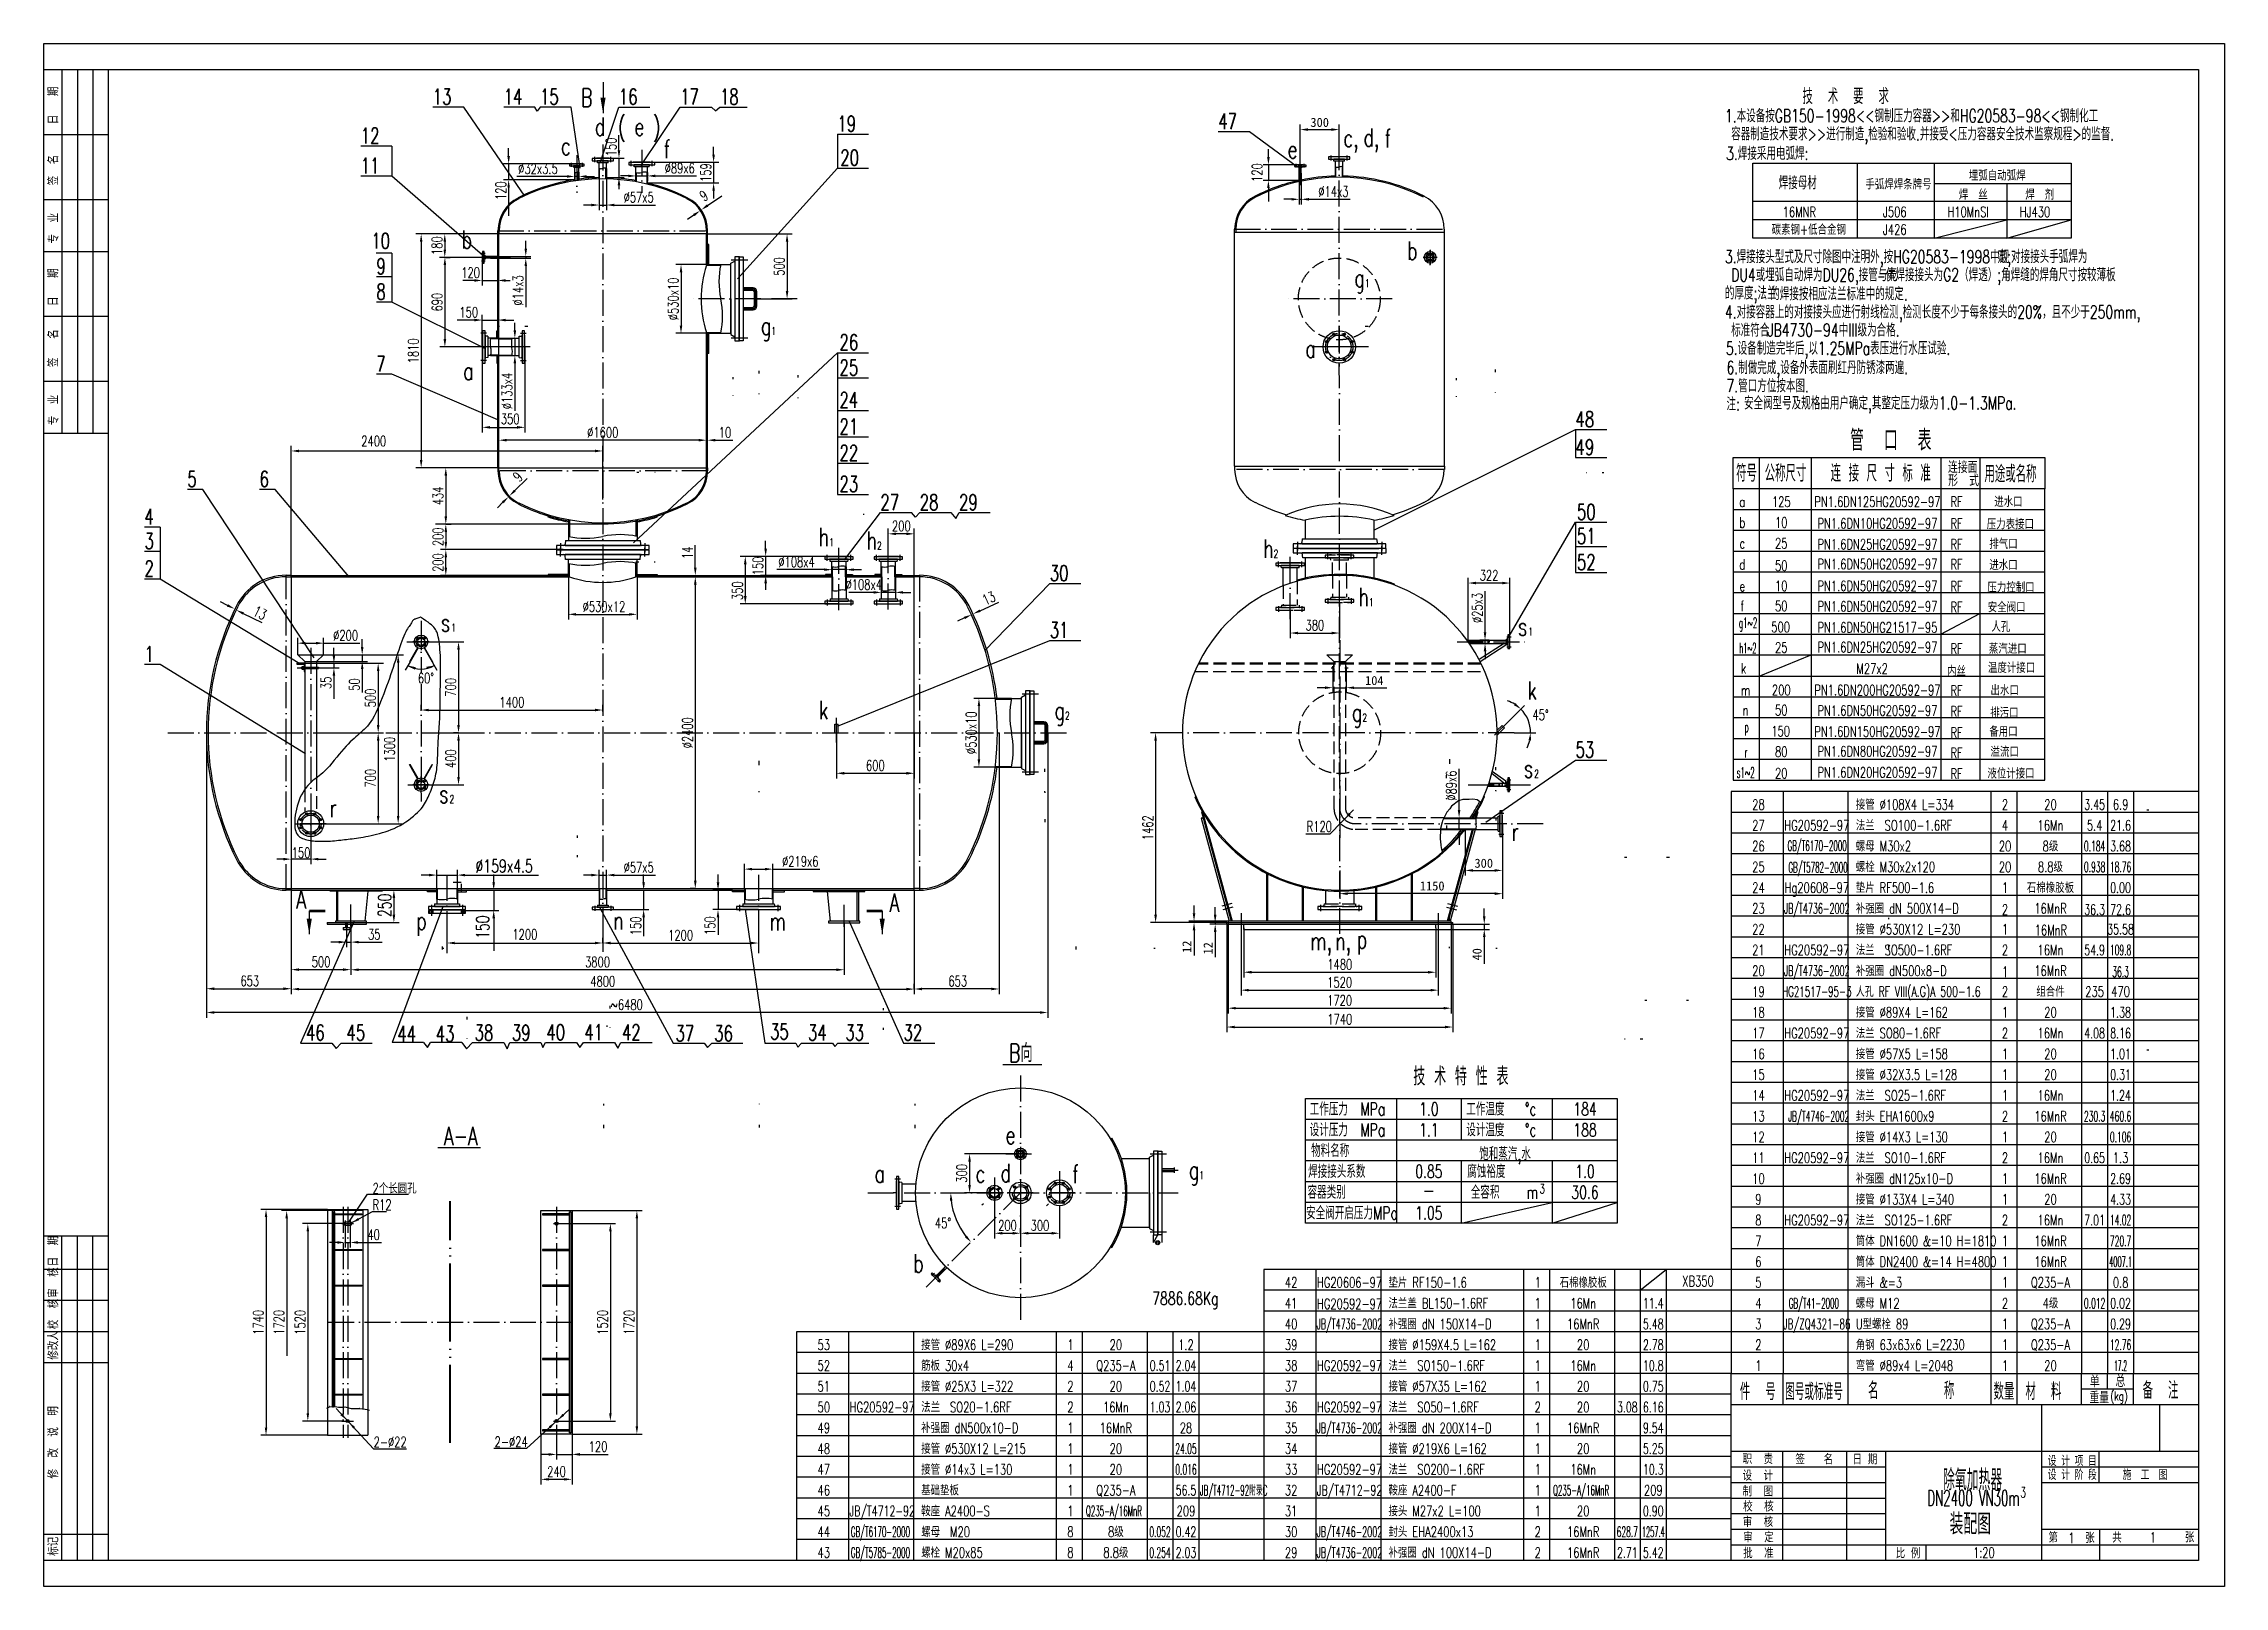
# Model space of a CAD drawing. Extents: x -2928 to 13872, y -4738 to 7142.
import ezdxf
from ezdxf.enums import TextEntityAlignment as Align

# ---------------------------------------------------------------- set-up
doc = ezdxf.new("R2010")
doc.units = 0
doc.header["$LTSCALE"] = 20
for name, pattern in [('DASHDOT-M', [36, 30, -3, 0, -3]), ('DASHDOT-S', [14, 10, -2, 0, -2]), ('DIVIDE-M', [39, 30, -3, 0, -3, 0, -3]), ('HIDDEN-L', [13, 10, -3]), ('HIDDEN-M', [7, 5, -2]), ('HIDDEN-S', [3, 2, -1])]:
    doc.linetypes.add(name, pattern=pattern)
doc.layers.get('0').update_dxf_attribs({"linetype": 'CONTINUOUS'})
for name, color, linetype in [('CDR_DEFSET', 7, 'CONTINUOUS'), ('CDR_DIM', 7, 'CONTINUOUS'), ('CDR_DWG1', 4, 'CONTINUOUS'), ('CDR_DWG2', 2, 'CONTINUOUS'), ('CDR_DWG3', 1, 'DASHDOT-M'), ('CDR_DWG4', 3, 'DIVIDE-M'), ('CDR_DWG5', 6, 'HIDDEN-M'), ('CDR_TEXT', 7, 'CONTINUOUS')]:
    doc.layers.add(name, color=color, linetype=linetype)
doc.styles.add('HZ', font='ROMANS.shx', dxfattribs={"width": 0.7, "height": 80, "bigfont": 'HZ.shx'})
doc.styles.add('ROMANC', font='romanc', dxfattribs={"bigfont": 'hz'})
doc.styles.add('ROMANS', font='romans.shx')

msp = doc.modelspace()

# ---------------------------------------------------------------- texts
at = {"color": 7, "linetype": 'CONTINUOUS', "style": 'HZ', "width": 0.7}
for s, height, p in [('技 术 特 性 表', 140, (7990, -881)), ('工作压力  MPa', 100, (7116, -1113)), ('工作温度   %%dc', 100, (8302, -1113)), ('设计压力  MPa', 100, (7116, -1273)), ('设计温度   %%dc', 100, (8302, -1273)), ('184', 100, (8946, -1113)), ('188', 100, (8946, -1273)), ('物料名称  ', 100, (7031, -1433)), ('焊接接头系数', 100, (7034, -1593)), ('腐蚀裕度', 100, (8186, -1593)), ('1.0', 100, (8946, -1593)), ('容器类别', 100, (6956, -1753)), ('全容积    m', 100, (8326, -1753)), ('30.6', 100, (8946, -1753)), ('安全阀开启压力MPa', 100, (7151, -1913))]:
    msp.add_text(s, height=height, dxfattribs=at).set_placement(p, align=Align.CENTER)
at = {"style": 'HZ', "width": 0.7}
for s, p in [('1.0', (7743, -1113)), ('1.1', (7743, -1273)), ('0.85', (7743, -1593)), ('饱和蒸汽,水', (8330, -1457)), ('1.05', (7743, -1913)), ('一', (7743, -1753))]:
    msp.add_text(s, height=100, dxfattribs=at).set_placement(p, align=Align.CENTER)
at = {"color": 7, "linetype": 'CONTINUOUS', "style": 'HZ', "width": 0.7}
msp.add_text('3', height=70, dxfattribs=at).set_placement((8596, -1712))
at = {"style": 'HZ', "width": 0.7}
msp.add_text('7886.68Kg', height=100, dxfattribs=at).set_placement((5612, -2571))
at = {"linetype": 'CONTINUOUS', "style": 'HZ'}
for s, width, p in [('职  责', 0.8, (10160, -3797)), ('设  计', 0.8, (10160, -3924)), ('签   名', 0.8, (10567, -3799)), ('日 期', 0.8, (11007, -3799)), ('设 计 项 目', 0.65, (12511, -3811)), ('设 计 阶 段', 0.65, (12511, -3918)), ('施  工  图', 0.65, (13088, -3918)), ('制  图', 0.8, (10160, -4046)), ('校  核', 0.8, (10164, -4162)), ('审  核', 0.8, (10161, -4282)), ('审  定', 0.8, (10165, -4399)), ('第', 0.8, (12516, -4401)), ('张', 0.8, (12799, -4404)), ('共', 0.8, (13008, -4401)), ('张', 0.8, (13567, -4399)), ('批  准', 0.8, (10164, -4522)), ('比 例', 0.8, (11339, -4522))]:
    msp.add_text(s, height=80, dxfattribs=dict(at, width=width)).set_placement(p)
at = {"insert": (-381, 283), "char_height": 80, "attachment_point": 5, "style": 'HZ'}
msp.add_mtext('\\A1;35', dxfattribs=at)
at = {"layer": 'CDR_DWG1', "style": 'HZ', "width": 0.7}
for s, p in [('13', (70, 6673)), ('14', (616, 6673)), ('15', (896, 6673)), ('16', (1503, 6673)), ('17', (1976, 6673)), ('18', (2282, 6673)), ('19', (3187, 6465)), ('47', (6121, 6483)), ('12', (-485, 6373)), ('11', (-485, 6142)), ('20', (3209, 6204)), ('10', (-404, 5563)), ('9', (-365, 5367)), ('8', (-365, 5172)), ('26', (3203, 4782)), ('7', (-365, 4616)), ('25', (3203, 4587)), ('24', (3203, 4337)), ('21', (3203, 4133)), ('48', (8873, 4190)), ('22', (3203, 3930)), ('49', (8873, 3974)), ('5', (-1821, 3729)), ('6', (-1265, 3729)), ('23', (3203, 3691)), ('4', (-2151, 3439)), ('27', (3518, 3550)), ('28', (3821, 3550)), ('29', (4124, 3550)), ('50', (8884, 3476)), ('3', (-2151, 3252)), ('51', (8884, 3290)), ('52', (8884, 3089)), ('2', (-2151, 3039)), ('30', (4823, 3004)), ('31', (4823, 2566)), ('1', (-2151, 2380)), ('53', (8873, 1645)), ('46', (-907, -534)), ('45', (-595, -534)), ('44', (-203, -543)), ('43', (93, -543)), ('38', (392, -535)), ('39', (679, -535)), ('40', (945, -531)), ('41', (1238, -531)), ('42', (1527, -531)), ('37', (1940, -540)), ('36', (2238, -540)), ('35', (2668, -526)), ('34', (2960, -534)), ('33', (3248, -534)), ('32', (3696, -534))]:
    msp.add_text(s, height=120, dxfattribs=at).set_placement(p)
at = {"layer": 'CDR_DWG2', "style": 'HZ', "width": 0.7}
for s, p in [('B', (1212, 6656)), ('A', (-981, 482)), ('A', (3588, 457)), ('B向', (4509, -701)), ('A-A', (155, -1340))]:
    msp.add_text(s, height=140, dxfattribs=at).set_placement(p)
at = {"layer": 'CDR_DWG2', "style": 'HZ'}
for s, height, width, p in [('除氧加热器', 160, 0.6, (11932, -3998)), ('DN2400 VN30m', 120, 0.555556, (11938, -4118)), ('3', 80, 0.625, (12321, -4054)), ('装配图', 160, 0.7, (11914, -4338)), ('1', 80, 0.625, (12693, -4405)), ('1', 80, 0.625, (13322, -4400)), ('1:20', 80, 0.6875, (12019, -4518))]:
    msp.add_text(s, height=height, dxfattribs=dict(at, width=width)).set_placement(p, align=Align.CENTER)
at = {"layer": 'CDR_TEXT'}
for s, height, style, width, p in [('           技  术  要  求', 120, 'HZ', 0.7, (9933, 6676)), ('d', 140, 'ROMANC', 0.7, (1318, 6433)), ('( e )', 140, 'ROMANC', 0.7, (1497, 6433)), ('1.本设备按GB150-1998<<钢制压力容器>>和HG20583-98<<钢制化工', 100, 'HZ', 0.7, (10024, 6536)), ('f', 140, 'ROMANC', 0.7, (1850, 6260)), ('c,', 140, 'ROMANC', 0.7, (7085, 6346)), ('d,', 140, 'ROMANC', 0.7, (7240, 6349)), ('f', 140, 'ROMANC', 0.7, (7403, 6343)), (' 容器制造技术要求>>进行制造,检验和验收.并接受<压力容器安全技术监察规程>的监督.', 100, 'HZ', 0.7, (10024, 6396)), ('c', 140, 'ROMANC', 0.7, (1057, 6283)), ('e', 140, 'ROMANC', 0.7, (6655, 6257)), ('3.焊接采用电弧焊:', 100, 'HZ', 0.7, (10033, 6246)), ('焊接母材', 100, 'HZ', 0.7, (10438, 6020)), ('手弧焊焊条牌号', 80, 'HZ', 0.7, (11106, 6019)), ('埋弧自动弧焊', 80, 'HZ', 0.7, (11903, 6087)), ('16MNR', 80, 'HZ', 0.7, (10469, 5806)), ('J506', 80, 'HZ', 0.7, (11241, 5806)), ('H10MnSI', 80, 'HZ', 0.7, (11738, 5806)), ('焊  丝 ', 80, 'HZ', 0.7, (11826, 5940)), ('HJ430', 80, 'HZ', 0.7, (12295, 5806)), ('焊  剂 ', 80, 'HZ', 0.7, (12338, 5940)), ('碳素钢+低合金钢', 80, 'HZ', 0.7, (10384, 5670)), ('J426', 80, 'HZ', 0.7, (11241, 5670)), ('b', 140, 'ROMANC', 0.7, (293, 5563)), ('b', 140, 'ROMANC', 0.7, (7576, 5477)), ('3.焊接接头型式及尺寸除图中注明外,按HG20583-1998中规', 100, 'HZ', 0.7, (10024, 5451)), ('定;对接接头手弧焊为', 100, 'HZ', 0.7, (12125, 5452)), (' DU4或埋弧自动焊为DU26,接管与壳', 100, 'HZ', 0.7, (10024, 5311)), ('体焊接接头为G2（焊透）;角焊缝的焊角尺寸按较薄板', 100, 'HZ', 0.7, (11264, 5312)), ('g', 140, 'ROMANC', 0.7, (7170, 5267)), ('1', 60, 'ROMANC', 0.7, (7250, 5267)), ('的厚度;法兰', 100, 'HZ', 0.7, (10024, 5171)), ('  的焊接按相应法兰标准中的规定.', 100, 'HZ', 0.7, (10277, 5165)), ('150', 80, 'HZ', 0.7, (275, 5033)), ('4.对接容器上的对接接头应进行射线检测,检测长度不少于每条接头的20%，且不少于250mm,', 100, 'HZ', 0.7, (10024, 5025)), ('g', 140, 'ROMANC', 0.7, (2598, 4899)), ('1', 60, 'ROMANC', 0.7, (2678, 4899)), (' 标准符合', 100, 'HZ', 0.7, (10024, 4885)), (' JB4730-94中III级为合格.', 100, 'HZ', 0.7, (10303, 4886)), ('a', 140, 'ROMANC', 0.7, (6792, 4723)), ('5.设备制造完毕后,以1.25MPa表压进行水压试验.', 100, 'HZ', 0.7, (10032, 4746)), ('6.制做完成,设备外表面刷红丹防锈漆两遍.', 100, 'HZ', 0.7, (10036, 4597)), ('a', 140, 'ROMANC', 0.7, (305, 4552)), ('7.管口方位按本图.', 100, 'HZ', 0.7, (10036, 4457)), ('注:', 100, 'HZ', 0.7, (10036, 4317)), ('   安全阀型号及规格由用户确定,其整定压力级为1.0-1.3MPa.', 100, 'HZ', 0.7, (10014, 4324)), ('10', 80, 'HZ', 0.7, (2273, 4108)), ('h', 140, 'ROMANC', 0.7, (3043, 3272)), ('h', 140, 'ROMANC', 0.7, (3412, 3246)), ('1', 60, 'ROMANC', 0.7, (3123, 3272)), ('2', 60, 'ROMANC', 0.7, (3492, 3246)), ('h', 140, 'ROMANC', 0.7, (6467, 3183)), ('2', 60, 'ROMANC', 0.7, (6547, 3183)), ('h', 140, 'ROMANC', 0.7, (7201, 2811)), ('1', 60, 'ROMANC', 0.7, (7281, 2811)), ('s', 140, 'ROMANC', 0.7, (132, 2614)), ('∅530x12', 80, 'HZ', 0.7, (1224, 2767)), ('g1~2', 80, 'HZ', 0.5, (10131, 2642)), ('1', 60, 'ROMANC', 0.7, (212, 2614)), ('s', 140, 'ROMANC', 0.7, (8430, 2583)), ('1', 60, 'ROMANC', 0.7, (8510, 2583)), ('k', 140, 'ROMANC', 0.7, (8503, 2091)), ('k', 140, 'ROMANC', 0.7, (3046, 1940)), ('g', 140, 'ROMANC', 0.7, (4860, 1937)), ('2', 60, 'ROMANC', 0.7, (4940, 1937)), ('g', 140, 'ROMANC', 0.7, (7151, 1922)), ('2', 60, 'ROMANC', 0.7, (7231, 1922)), ('p', 80, 'HZ', 0.5, (10175, 1840)), ('s', 140, 'ROMANC', 0.7, (8475, 1489)), ('2', 60, 'ROMANC', 0.7, (8555, 1489)), ('s1~2', 80, 'HZ', 0.5, (10115, 1489)), ('s', 140, 'ROMANC', 0.7, (119, 1294)), ('2', 60, 'ROMANC', 0.7, (199, 1294)), ('r', 140, 'ROMANC', 0.7, (-726, 1185)), ('接管 %%C108X4 L=334     ', 80, 'HZ', 0.7, (11032, 1242)), ('R120', 80, 'HZ', 0.7, (6802, 1073)), ('r', 140, 'ROMANC', 0.7, (8381, 1003)), ('GB/T6170-2000', 80, 'HZ', 0.5, (10506, 925)), ('法兰  SO100-1.6RF       ', 80, 'HZ', 0.7, (11032, 1082)), ('螺母 M30x2              ', 80, 'HZ', 0.7, (11032, 922)), ('∅159x4.5', 100, 'ROMANS', 0.7, (399, 759)), ('GB/T5782-2000', 80, 'HZ', 0.5, (10513, 758)), ('螺栓 M30x2x120', 80, 'HZ', 0.7, (11032, 762)), ('垫片 RF500-1.6          ', 80, 'HZ', 0.7, (11032, 602)), ('补强圈 dN 500X14-D      ', 80, 'HZ', 0.7, (11032, 442)), ('p', 140, 'ROMANC', 0.7, (-56, 318)), ('n', 140, 'ROMANC', 0.7, (1460, 320)), ('m', 140, 'ROMANC', 0.7, (2665, 313)), ('接管 %%C530X12 L=230    ', 80, 'HZ', 0.7, (11032, 282)), ('m,', 140, 'ROMANC', 0.7, (6830, 162)), ('n,', 140, 'ROMANC', 0.7, (7022, 162)), ('p', 140, 'ROMANC', 0.7, (7189, 175)), ('法兰  SO500-1.6RF       ', 80, 'HZ', 0.7, (11032, 122)), ('补强圈 dN500x8-D        ', 80, 'HZ', 0.7, (11032, -38)), ('653', 80, 'HZ', 0.7, (-1412, -116)), ('653', 80, 'HZ', 0.7, (4042, -118)), ('人孔 RF VIII(A.G)A 500-1.6', 80, 'HZ', 0.666667, (11032, -198)), ('接管 %%C89X4 L=162      ', 80, 'HZ', 0.7, (11032, -358)), ('法兰 SO80-1.6RF         ', 80, 'HZ', 0.7, (11032, -518)), ('接管 %%C57X5 L=158      ', 80, 'HZ', 0.7, (11032, -678)), ('接管 %%C32X3.5 L=128    ', 80, 'HZ', 0.7, (11032, -838)), ('法兰  SO25-1.6RF        ', 80, 'HZ', 0.7, (11032, -998)), ('封头 EHA1600x9         ', 80, 'HZ', 0.7, (11032, -1158)), ('e', 140, 'ROMANC', 0.7, (4483, -1332)), ('接管 %%C14X3 L=130      ', 80, 'HZ', 0.7, (11032, -1318)), ('d', 140, 'ROMANC', 0.7, (4444, -1625)), ('f', 140, 'ROMANC', 0.7, (4997, -1633)), ('g', 140, 'ROMANC', 0.7, (5895, -1602)), ('法兰  SO10-1.6RF        ', 80, 'HZ', 0.7, (11032, -1478)), ('2个长圆孔', 80, 'HZ', 0.7, (-394, -1713)), ('a', 140, 'ROMANC', 0.7, (3474, -1629)), ('c', 140, 'ROMANC', 0.7, (4251, -1629)), ('1', 60, 'ROMANC', 0.7, (5975, -1602)), ('补强圈 dN125x10-D        ', 80, 'HZ', 0.7, (11032, -1638)), ('R12', 80, 'HZ', 0.7, (-394, -1840)), ('接管 %%C133X4 L=340     ', 80, 'HZ', 0.7, (11032, -1798)), ('法兰  SO125-1.6RF       ', 80, 'HZ', 0.7, (11032, -1958)), ('b', 140, 'ROMANC', 0.7, (3772, -2321)), ('筒体 DN1600 &=10 H=1810  ', 80, 'HZ', 0.7, (11032, -2118)), ('垫片 RF150-1.6          ', 80, 'HZ', 0.7, (7432, -2438)), ('筒体 DN2400 &=14 H=4800 ', 80, 'HZ', 0.7, (11032, -2278)), ('漏斗 &=3                ', 80, 'HZ', 0.7, (11032, -2438)), ('法兰盖 BL150-1.6RF      ', 80, 'HZ', 0.7, (7432, -2598)), ('GB/T41-2000', 80, 'HZ', 0.5, (10515, -2598)), ('螺母 M12                ', 80, 'HZ', 0.7, (11032, -2598)), ('补强圈 dN 150X14-D      ', 80, 'HZ', 0.7, (7432, -2758)), ('U型螺栓 89              ', 80, 'HZ', 0.7, (11032, -2758)), ('接管 %%C89X6 L=290      ', 80, 'HZ', 0.7, (3832, -2918)), ('接管 %%C159X4.5 L=162   ', 80, 'HZ', 0.7, (7432, -2918)), ('角钢 63x63x6 L=2230    ', 80, 'HZ', 0.7, (11032, -2918)), ('筋板 30x4               ', 80, 'HZ', 0.7, (3832, -3078)), ('法兰  SO150-1.6RF       ', 80, 'HZ', 0.7, (7432, -3078)), ('弯管 %%C89x4 L=2048        ', 80, 'HZ', 0.7, (11032, -3078)), ('接管 %%C25X3 L=322      ', 80, 'HZ', 0.7, (3832, -3238)), ('接管 %%C57X35 L=162     ', 80, 'HZ', 0.7, (7432, -3238)), ('法兰  SO20-1.6RF        ', 80, 'HZ', 0.7, (3832, -3398)), ('法兰  SO50-1.6RF        ', 80, 'HZ', 0.7, (7432, -3398)), ('补强圈 dN500x10-D       ', 80, 'HZ', 0.7, (3832, -3558)), ('补强圈 dN 200X14-D      ', 80, 'HZ', 0.7, (7432, -3558)), ('2-%%C22', 80, 'HZ', 0.7, (-386, -3666)), ('2-%%C24', 80, 'HZ', 0.7, (546, -3665)), ('接管 %%C530X12 L=215    ', 80, 'HZ', 0.7, (3832, -3718)), ('接管 %%C219X6 L=162     ', 80, 'HZ', 0.7, (7432, -3718)), ('接管 %%c14x3 L=130      ', 80, 'HZ', 0.7, (3832, -3878)), ('法兰  SO200-1.6RF       ', 80, 'HZ', 0.7, (7432, -3878)), ('基础垫板                ', 80, 'HZ', 0.7, (3832, -4038)), ('JB/T4712-92附录C', 80, 'HZ', 0.5, (5980, -4038)), ('鞍座 A2400-F            ', 80, 'HZ', 0.7, (7432, -4038)), ('Q235-A/16MnR', 80, 'HZ', 0.5, (8700, -4038)), ('鞍座 A2400-S            ', 80, 'HZ', 0.7, (3832, -4198)), ('Q235-A/16MnR', 80, 'HZ', 0.5, (5101, -4198)), ('接头 M27x2 L=100        ', 80, 'HZ', 0.7, (7432, -4198)), ('GB/T6170-2000', 80, 'HZ', 0.5, (3290, -4358)), ('螺母  M20               ', 80, 'HZ', 0.7, (3832, -4358)), ('封头 EHA2400x13         ', 80, 'HZ', 0.7, (7432, -4358)), ('GB/T5785-2000', 80, 'HZ', 0.5, (3290, -4518)), ('螺栓 M20x85             ', 80, 'HZ', 0.7, (3832, -4518)), ('补强圈 dN 100X14-D      ', 80, 'HZ', 0.7, (7432, -4518))]:
    msp.add_text(s, height=height, dxfattribs=dict(at, style=style, width=width)).set_placement(p)
at = {"layer": 'CDR_TEXT', "width": 0.7}
for s, height, rotation, style, p in [('9', 80, 34, 'HZ', (2160, 5924)), ('1810', 80, 90, 'HZ', (-40, 4680)), ('9', 80, 44, 'HZ', (735, 3761)), ('14', 80, 90, 'HZ', (2072, 3173)), ('13', 80, 24.7474, 'HZ', (4326, 2815)), ('13', 80, 334.1999, 'HZ', (-1322, 2743)), ('250', 100, 90, 'ROMANS', (-250, 416)), ('150', 100, 90, 'ROMANS', (504, 248))]:
    msp.add_text(s, height=height, rotation=rotation, dxfattribs=dict(at, style=style)).set_placement(p)
at = {"layer": 'CDR_TEXT', "style": 'HZ'}
for s, width, p in [('a', 0.7, (10158, 3574)), ('125', 0.7, (10458, 3574)), ('PN1.6DN125HG20592-97', 0.7, (11199, 3574)), ('RF', 0.7, (11808, 3574)), ('进水口', 0.7, (12208, 3574)), ('b', 0.7, (10158, 3414)), ('10', 0.7, (10458, 3414)), ('PN1.6DN10HG20592-97', 0.7, (11199, 3407)), ('RF', 0.7, (11808, 3406)), ('压力表接口', 0.7, (12223, 3402)), ('c', 0.7, (10158, 3254)), ('25', 0.7, (10458, 3254)), ('PN1.6DN25HG20592-97', 0.7, (11199, 3247)), ('RF', 0.7, (11808, 3246)), ('排气口', 0.7, (12170, 3250)), ('d', 0.7, (10158, 3091)), ('50', 0.7, (10458, 3082)), ('PN1.6DN50HG20592-97', 0.7, (11199, 3094)), ('RF', 0.7, (11808, 3091)), ('进水口', 0.7, (12170, 3087)), ('e', 0.7, (10158, 2924)), ('10', 0.7, (10458, 2926)), ('PN1.6DN50HG20592-97', 0.7, (11199, 2926)), ('RF', 0.7, (11808, 2922)), ('压力控制口', 0.7, (12228, 2915)), ('f', 0.7, (10158, 2771)), ('500', 0.7, (10453, 2609)), ('50', 0.7, (10458, 2771)), ('PN1.6DN50HG20592-97', 0.7, (11199, 2768)), ('RF', 0.7, (11808, 2762)), ('安全阀口', 0.7, (12194, 2762)), ('人孔', 0.7, (12150, 2612)), ('h1~2', 0.4375, (10201, 2447)), ('25', 0.7, (10458, 2451)), ('PN1.6DN50HG21517-95', 0.7, (11199, 2606)), ('PN1.6DN25HG20592-97', 0.7, (11199, 2454)), ('RF', 0.7, (11808, 2443)), ('蒸汽进口', 0.7, (12203, 2443)), ('k', 0.7, (10168, 2291)), ('M27x2', 0.7, (11158, 2289)), ('内丝', 0.7, (11808, 2270)), ('温度计接口', 0.7, (12232, 2296)), ('200', 0.7, (10458, 2124)), ('PN1.6DN200HG20592-97', 0.7, (11199, 2123)), ('RF', 0.7, (11808, 2120)), ('出水口', 0.7, (12179, 2122)), ('m', 0.7, (10183, 2122)), ('n', 0.7, (10183, 1969)), ('50', 0.7, (10458, 1969)), ('PN1.6DN50HG20592-97', 0.7, (11199, 1966)), ('RF', 0.7, (11808, 1960)), ('排污口', 0.7, (12177, 1950)), ('150', 0.7, (10453, 1807)), ('PN1.6DN150HG20592-97', 0.7, (11199, 1804)), ('RF', 0.7, (11808, 1796)), ('备用口', 0.7, (12170, 1804)), ('r', 0.4375, (10187, 1645)), ('80', 0.7, (10458, 1649)), ('PN1.6DN80HG20592-97', 0.7, (11199, 1652)), ('RF', 0.7, (11808, 1640)), ('溢流口', 0.7, (12179, 1649)), ('20', 0.7, (10458, 1483)), ('PN1.6DN20HG20592-97', 0.7, (11199, 1490)), ('RF', 0.7, (11808, 1479)), ('液位计接口', 0.7, (12228, 1482)), ('28', 0.7, (10282, 1242)), ('2', 0.7, (12182, 1242)), ('20', 0.7, (12532, 1242)), ('3.45', 0.666667, (12872, 1242)), ('6.9', 0.7, (13072, 1242)), ('27', 0.7, (10282, 1082)), ('HG20592-97', 0.7, (10732, 1082)), ('4', 0.7, (12182, 1082)), ('16Mn', 0.7, (12532, 1082)), ('8级', 0.7, (12532, 922)), ('5.4', 0.7, (12872, 1082)), ('21.6', 0.666667, (13072, 1082)), ('26', 0.7, (10282, 922)), ('25', 0.7, (10282, 762)), ('20', 0.7, (12182, 922)), ('20', 0.7, (12182, 762)), ('8.8级', 0.7, (12532, 762)), ('0.184', 0.533333, (12872, 922)), ('0.938', 0.533333, (12872, 762)), ('3.68', 0.666667, (13072, 922)), ('18.76', 0.533333, (13072, 762)), ('24', 0.7, (10282, 602)), ('Hg20608-97', 0.7, (10732, 602)), ('1', 0.7, (12182, 602)), ('石棉橡胶板', 0.7, (12532, 602)), ('0.00', 0.666667, (13072, 602)), ('23', 0.7, (10282, 442)), ('JB/T4736-2002', 0.564103, (10732, 442)), ('2', 0.7, (12182, 433)), ('16MnR', 0.7, (12532, 442)), ('36.3', 0.666667, (12872, 433)), ('72.6', 0.666667, (13072, 433)), ('22', 0.7, (10282, 282)), ('1', 0.7, (12182, 282)), ('16MnR', 0.7, (12535, 275)), ('35.58', 0.666667, (13072, 282)), ('21', 0.7, (10282, 122)), ('HG20592-97', 0.7, (10732, 122)), ('2', 0.7, (12182, 122)), ('16Mn', 0.7, (12532, 122)), ('54.9', 0.666667, (12872, 122)), ('109.8', 0.533333, (13072, 122)), ('20', 0.7, (10282, -38)), ('JB/T4736-2002', 0.564103, (10732, -38)), ('1', 0.7, (12182, -46)), ('16MnR', 0.7, (12532, -38)), ('36.3', 0.533333, (13072, -46)), ('19', 0.7, (10282, -198)), ('HG21517-95-3', 0.611111, (10732, -198)), ('2', 0.7, (12182, -198)), ('组合件', 0.7, (12532, -198)), ('235', 0.7, (12872, -198)), ('470', 0.7, (13072, -198)), ('18', 0.7, (10282, -358)), ('1', 0.7, (12182, -358)), ('20', 0.7, (12532, -358)), ('1.38', 0.666667, (13072, -358)), ('17', 0.7, (10282, -518)), ('HG20592-97', 0.7, (10732, -518)), ('2', 0.7, (12182, -518)), ('16Mn', 0.7, (12532, -518)), ('4.08', 0.666667, (12872, -518)), ('8.16', 0.666667, (13072, -518)), ('16', 0.7, (10282, -678)), ('1', 0.7, (12182, -678)), ('20', 0.7, (12532, -678)), ('1.01', 0.666667, (13072, -678)), ('15', 0.7, (10282, -838)), ('1', 0.7, (12182, -838)), ('20', 0.7, (12532, -838)), ('0.31', 0.666667, (13072, -838)), ('14', 0.7, (10282, -998)), ('HG20592-97', 0.7, (10732, -998)), ('1', 0.7, (12182, -998)), ('16Mn', 0.7, (12532, -998)), ('1.24', 0.666667, (13072, -998)), ('13', 0.7, (10282, -1158)), (' JB/T4746-2002', 0.52381, (10732, -1158)), ('2', 0.7, (12182, -1158)), ('16MnR', 0.7, (12532, -1158)), ('230.3', 0.533333, (12872, -1158)), ('460.6', 0.533333, (13072, -1158)), ('12', 0.7, (10282, -1318)), ('1', 0.7, (12182, -1318)), ('20', 0.7, (12532, -1318)), ('0.106', 0.533333, (13072, -1318)), ('11', 0.7, (10282, -1478)), ('HG20592-97', 0.7, (10732, -1478)), ('2', 0.7, (12182, -1478)), ('16Mn', 0.7, (12532, -1478)), ('0.65', 0.666667, (12872, -1478)), ('1.3', 0.7, (13072, -1478)), ('10', 0.7, (10282, -1638)), ('1', 0.7, (12182, -1638)), ('16MnR', 0.7, (12532, -1638)), ('2.69', 0.666667, (13072, -1638)), ('9', 0.7, (10282, -1798)), ('1', 0.7, (12182, -1798)), ('20', 0.7, (12532, -1798)), ('4.33', 0.666667, (13072, -1798)), ('8', 0.7, (10282, -1958)), ('HG20592-97', 0.7, (10732, -1958)), ('2', 0.7, (12182, -1958)), ('16Mn', 0.7, (12532, -1958)), ('7.01', 0.666667, (12872, -1958)), ('14.02', 0.533333, (13072, -1958)), ('7', 0.7, (10282, -2118)), ('1', 0.7, (12182, -2118)), ('16MnR', 0.7, (12532, -2118)), ('720.7', 0.533333, (13072, -2118)), ('石棉橡胶板', 0.7, (8932, -2438)), ('XB350', 0.7, (9817, -2428)), ('6', 0.7, (10282, -2278)), ('1', 0.7, (12182, -2278)), ('16MnR', 0.7, (12532, -2278)), ('4007.1', 0.444444, (13072, -2278)), ('42', 0.7, (6682, -2438)), ('41', 0.7, (6682, -2598)), ('HG20606-97', 0.7, (7132, -2438)), ('1', 0.7, (8582, -2438)), ('1', 0.7, (8582, -2598)), ('16Mn', 0.7, (8932, -2598)), ('11.4', 0.666667, (9472, -2598)), ('5', 0.7, (10282, -2438)), ('4', 0.7, (10282, -2598)), ('2', 0.7, (12182, -2598)), ('1', 0.7, (12182, -2438)), ('Q235-A', 0.7, (12532, -2438)), ('4级', 0.7, (12532, -2598)), ('0.012', 0.533333, (12872, -2598)), ('0.02', 0.666667, (13072, -2598)), ('0.8', 0.7, (13072, -2438)), ('40', 0.7, (6682, -2758)), ('JB/T4736-2002', 0.564103, (7132, -2758)), ('HG20592-97', 0.7, (7132, -2603)), ('1', 0.7, (8582, -2758)), ('16MnR', 0.7, (8932, -2758)), ('5.48', 0.666667, (9472, -2758)), ('3', 0.7, (10282, -2758)), ('JB/ZQ4321-86', 0.611111, (10732, -2758)), ('1', 0.7, (12182, -2758)), ('Q235-A', 0.7, (12532, -2758)), ('0.29', 0.666667, (13072, -2758)), ('53', 0.7, (3082, -2918)), ('1', 0.7, (4982, -2918)), ('20', 0.7, (5332, -2918)), ('1.2', 0.7, (5872, -2918)), ('39', 0.7, (6682, -2918)), ('1', 0.7, (8582, -2918)), ('20', 0.7, (8932, -2918)), ('2.78', 0.666667, (9472, -2918)), ('2', 0.7, (10282, -2918)), ('1', 0.7, (12182, -2918)), ('Q235-A', 0.7, (12532, -2918)), ('12.76', 0.533333, (13072, -2918)), ('52', 0.7, (3082, -3078)), ('4', 0.7, (4982, -3078)), ('Q235-A', 0.7, (5332, -3078)), ('0.51', 0.666667, (5672, -3078)), ('2.04', 0.666667, (5872, -3078)), ('38', 0.7, (6682, -3078)), ('HG20592-97', 0.7, (7132, -3078)), ('1', 0.7, (8582, -3078)), ('16Mn', 0.7, (8932, -3078)), ('10.8', 0.666667, (9472, -3078)), ('1', 0.7, (10282, -3078)), ('1', 0.7, (12182, -3078)), ('20', 0.7, (12532, -3078)), ('17.2', 0.333333, (13072, -3078)), ('51', 0.7, (3082, -3238)), ('2', 0.7, (4982, -3238)), ('20', 0.7, (5332, -3238)), ('0.52', 0.666667, (5672, -3238)), ('1.04', 0.666667, (5872, -3238)), ('37', 0.7, (6682, -3238)), ('1', 0.7, (8582, -3238)), ('20', 0.7, (8932, -3238)), ('0.75', 0.666667, (9472, -3238)), ('50', 0.7, (3082, -3398)), ('HG20592-97', 0.7, (3532, -3398)), ('2', 0.7, (4982, -3398)), ('16Mn', 0.7, (5332, -3398)), ('1.03', 0.666667, (5672, -3398)), ('2.06', 0.666667, (5872, -3398)), ('36', 0.7, (6682, -3398)), ('HG20592-97', 0.7, (7132, -3398)), ('2', 0.7, (8582, -3398)), ('20', 0.7, (8932, -3398)), ('3.08', 0.666667, (9272, -3398)), ('6.16', 0.666667, (9472, -3398)), ('49', 0.7, (3082, -3558)), ('1', 0.7, (4982, -3558)), ('16MnR', 0.7, (5332, -3558)), ('28', 0.7, (5872, -3558)), ('35', 0.7, (6682, -3558)), ('JB/T4736-2002', 0.564103, (7132, -3558)), ('1', 0.7, (8582, -3558)), ('16MnR', 0.7, (8932, -3558)), ('9.54', 0.666667, (9472, -3558)), ('48', 0.7, (3082, -3718)), ('1', 0.7, (4982, -3718)), ('20', 0.7, (5332, -3718)), ('24.05', 0.533333, (5872, -3718)), ('34', 0.7, (6682, -3718)), ('1', 0.7, (8582, -3718)), ('20', 0.7, (8932, -3718)), ('5.25', 0.666667, (9472, -3718)), ('47', 0.7, (3082, -3878)), ('1', 0.7, (4982, -3878)), ('20', 0.7, (5332, -3878)), ('0.016', 0.533333, (5872, -3878)), ('33', 0.7, (6682, -3878)), ('HG20592-97', 0.7, (7132, -3878)), ('1', 0.7, (8582, -3878)), ('16Mn', 0.7, (8932, -3878)), ('10.3', 0.666667, (9472, -3878)), ('46', 0.7, (3082, -4038)), ('1', 0.7, (4982, -4038)), ('Q235-A', 0.7, (5332, -4038)), ('56.5', 0.666667, (5872, -4038)), ('32', 0.7, (6682, -4038)), ('JB/T4712-92', 0.666667, (7132, -4038)), ('1', 0.7, (8582, -4038)), ('209', 0.7, (9472, -4038)), ('45', 0.7, (3082, -4198)), ('JB/T4712-92', 0.666667, (3532, -4198)), ('1', 0.7, (4982, -4198)), ('209', 0.7, (5872, -4198)), ('31', 0.7, (6682, -4198)), ('1', 0.7, (8582, -4198)), ('20', 0.7, (8932, -4198)), ('0.90', 0.666667, (9472, -4198)), ('44', 0.7, (3082, -4358)), ('8', 0.7, (4982, -4358)), ('8级', 0.7, (5332, -4358)), ('0.052', 0.533333, (5672, -4358)), ('0.42', 0.666667, (5872, -4358)), ('30', 0.7, (6682, -4358)), ('JB/T4746-2002', 0.564103, (7132, -4358)), ('2', 0.7, (8582, -4358)), ('16MnR', 0.7, (8932, -4358)), ('628.7', 0.533333, (9272, -4358)), ('1257.4', 0.444444, (9472, -4358)), ('43', 0.7, (3082, -4518)), ('8', 0.7, (4982, -4518)), ('8.8级', 0.7, (5332, -4518)), ('0.254', 0.533333, (5672, -4518)), ('2.03', 0.666667, (5872, -4518)), ('29', 0.7, (6682, -4518)), ('JB/T4736-2002', 0.564103, (7132, -4518)), ('2', 0.7, (8582, -4518)), ('16MnR', 0.7, (8932, -4518)), ('2.71', 0.666667, (9272, -4518)), ('5.42', 0.666667, (9472, -4518))]:
    msp.add_text(s, height=80, dxfattribs=dict(at, width=width)).set_placement(p, align=Align.CENTER)
at = {"layer": 'CDR_TEXT', "char_height": 70, "attachment_point": 5}
for s, insert in [('\\A1;300', (6902, 6535)), ('\\A1;104', (7323, 2237)), ('\\A1;300', (8166, 830)), ('\\A1;1150', (7769, 655))]:
    msp.add_mtext(s, dxfattribs=dict(at, insert=insert))
at = {"layer": 'CDR_TEXT', "char_height": 80, "attachment_point": 5, "rotation": 90, "style": 'HZ'}
for s, insert in [('\\A1;150', (1444, 6346)), ('\\A1;120', (594, 6009)), ('\\A1;159', (2173, 6148)), ('\\A1;120', (6420, 6149)), ('\\A1;180', (102, 5586)), ('\\A1;500', (2739, 5426)), ('\\A1;690', (103, 5151)), ('\\A1;∅14x3', (726, 5241)), ('\\A1;∅530x10', (1922, 5176)), ('\\A1;∅133x4', (642, 4467)), ('\\A1;434', (110, 3659)), ('\\A1;200', (110, 3344)), ('\\A1;200', (110, 3146)), ('\\A1;150', (2574, 3119)), ('\\A1;350', (2417, 2929)), ('\\A1;∅25x3', (8116, 2796)), ('\\A1;35', (-752, 2219)), ('\\A1;50', (-534, 2206)), ('\\A1;700', (208, 2185)), ('\\A1;500', (-411, 2103)), ('\\A1;∅2400', (2032, 1835)), ('\\A1;∅530x10', (4217, 1835)), ('1300', (-263, 1708)), ('\\A1;400', (208, 1635)), ('\\A1;700', (-411, 1485)), ('\\A1;∅89x6', (7916, 1428)), ('\\A1;1462', (5578, 1104)), ('\\A1;150', (1634, 348)), ('\\A1;150', (2205, 349)), ('\\A1;300', (4145, -1558)), ('\\A1;1740', (-1275, -2705)), ('\\A1;1720', (-1116, -2705)), ('\\A1;1520', (-953, -2705)), ('\\A1;1520', (1378, -2705)), ('\\A1;1720', (1582, -2705))]:
    msp.add_mtext(s, dxfattribs=dict(at, insert=insert))
at = {"layer": 'CDR_TEXT', "char_height": 80, "attachment_point": 5, "style": 'HZ'}
for s, insert in [('\\A1;∅32x3.5', (880, 6179)), ('\\A1;∅89x6', (1972, 6183)), ('\\A1;∅57x5', (1656, 5959)), ('\\A1;∅14x3', (7008, 6003)), ('\\A1;120', (361, 5378)), ('\\A1;350', (666, 4252)), ('2400', (-385, 4081)), ('\\A1;∅1600', (1379, 4148)), ('\\A1;200', (3679, 3427)), ('\\A1;∅108x4', (2872, 3151)), ('\\A1;322', (8207, 3048)), ('\\A1;∅108x4', (3390, 2976)), ('\\A1;380', (6865, 2663)), ('\\A1;∅200', (-602, 2585)), ('\\A1;60°', (17, 2256)), ('\\A1;1400', (679, 2070)), ('\\A1;45°', (8604, 1973)), ('\\A1;600', (3479, 1583)), ('\\A1;150', (-945, 911)), ('\\A1;∅219x6', (2901, 845)), ('\\A1;∅57x5', (1656, 799)), ('1200', (779, 282)), ('\\A1;1200', (1979, 276)), ('\\A1;500', (-791, 71)), ('\\A1;3800', (1339, 70)), ('\\A1;1480', (7057, 51)), ('\\A1;4800', (1379, -79)), ('\\A1;1520', (7056, -87)), ('\\A1;~6480', (1563, -259)), ('\\A1;1720', (7056, -226)), ('\\A1;1740', (7057, -371)), ('\\A1;40', (-386, -2030)), ('\\A1;45°', (4000, -1941)), ('\\A1;200', (4497, -1959)), ('\\A1;300', (4747, -1959)), ('\\A1;120', (1343, -3662)), ('\\A1;240', (1023, -3854))]:
    msp.add_mtext(s, dxfattribs=dict(at, insert=insert))
at = {"layer": 'CDR_TEXT', "char_height": 70, "attachment_point": 5, "rotation": 90}
for s, insert in [('\\A1;12', (5879, 187)), ('\\A1;12', (6042, 175)), ('\\A1;40', (8115, 129))]:
    msp.add_mtext(s, dxfattribs=dict(at, insert=insert))

# ---------------------------------------------------------------- blocks, each defined once
blk = doc.blocks.new('TUQA')
for p, q in [((-18, 0), (-18, 125)), ((-12, 0), (-12, 125)), ((-6, 0), (-6, 125)), ((0, 112), (-24.85, 112)), ((0, 100), (-24.85, 100)), ((0, 88), (-24.85, 88)), ((0, 76), (-24.85, 76)), ((0, 10), (-24.85, 10))]:
    blk.add_line(p, q)
at = {"layer": 'CDR_DWG1'}
for p, q in [((-25, 125), (0, 125)), ((0, 0), (-25, 0))]:
    blk.add_line(p, q, dxfattribs=at)
at = {"linetype": 'HIDDEN-S', "style": 'ROMANC', "width": 0.8}
for s, p in [('日  期', (-19.34, 113.2)), ('审  核', (-19.34, 101.12)), ('校  核', (-19.34, 88.98)), ('修改人', (-19.34, 77.27)), ('修  改  说  明', (-19.34, 31.5)), ('标记', (-19.34, 1.73))]:
    blk.add_text(s, height=4, rotation=90, dxfattribs=at).set_placement(p)
blk = doc.blocks.new('TUQA-H')
for p, q in [((-18, 140), (-18, 70)), ((-12, 140), (-12, 70)), ((-6, 140), (-6, 70)), ((-25, 115), (0, 115)), ((-25, 90), (0, 90)), ((-25, 70), (0, 70)), ((-18, 70), (-18, 0)), ((-12, 70), (-12, 0)), ((-6, 70), (-6, 0)), ((-25, 45), (0, 45)), ((-25, 20), (0, 20))]:
    blk.add_line(p, q)
at = {"layer": 'CDR_DWG1'}
for p, q in [((-25, 140), (0, 140)), ((-25, 70), (0, 70)), ((-25, 0), (0, 0))]:
    blk.add_line(p, q, dxfattribs=at)
at = {"style": 'HZ', "width": 0.8}
for s, p in [('日   期', (-19.35, 118.95)), ('签  名', (-19.35, 95.46)), ('专  业', (-19.22, 73.05)), ('日   期', (-19.35, 48.95)), ('签   名', (-19.35, 25.46)), ('专  业', (-19.22, 3.05))]:
    blk.add_text(s, height=4, rotation=90, dxfattribs=at).set_placement(p)
blk = doc.blocks.new('JGB')
for p, q in [((0, 0), (0, 12)), ((0, 12), (120, 12)), ((10, 12), (10, 0)), ((30, 12), (30, 0)), ((80, 12), (80, 0)), ((95, 12), (95, 0)), ((120, 12), (120, 0)), ((120, 0), (0, 0))]:
    blk.add_line(p, q)
at = {"color": 7, "linetype": 'CONTINUOUS', "style": 'HZ'}
for s, height, width, p in [('管  口  表', 8, 0.7, (45.03, 14.66)), ('符号', 6.5, 0.65, (1.09, 2.75)), ('公称尺寸', 6.5, 0.65, (12.11, 2.75)), ('连 接 尺 寸 标 准', 6.5, 0.65, (37.52, 2.75)), ('连接面', 4.5, 0.7, (82.73, 6.07)), ('用途或名称', 6.5, 0.65, (96.75, 2.47)), ('形  式', 4.5, 0.7, (82.77, 0.97))]:
    blk.add_text(s, height=height, dxfattribs=dict(at, width=width)).set_placement(p)
blk = doc.blocks.new('JGB-L')
at = {"linetype": 'CONTINUOUS'}
for p, q in [((0, 0), (0, -8)), ((10, 0), (10, -8)), ((30, 0), (30, -8)), ((80, 0), (80, -8)), ((95, 0), (95, -8)), ((120, -8), (120, 0))]:
    blk.add_line(p, q, dxfattribs=at)
at = {"color": 7, "linetype": 'CONTINUOUS'}
blk.add_line((0, -8), (120, -8), dxfattribs=at)
blk = doc.blocks.new('MLR')
at = {"color": 4}
for p, q in [((0, 0), (0, 12)), ((20, 0), (20, 12)), ((135, 0), (135, 12)), ((155, 0), (155, 12))]:
    blk.add_line(p, q, dxfattribs=at)
for p, q in [((0, 12), (180, 12)), ((145, 6), (145, 12)), ((135, 6), (155, 6))]:
    blk.add_line(p, q)
at = {"layer": 'CDR_DWG1'}
for p, q in [((45, 12), (45, 0)), ((100, 12), (100, 0.21)), ((110, 12), (110, 0.21)), ((180, 12), (180, 0.21))]:
    blk.add_line(p, q, dxfattribs=at)
at = {"style": 'HZ'}
for s, height, width, p in [('件  号', 6.5, 0.65, (3.33, 1.69)), ('图号或标准号', 6.5, 0.6, (20.8, 1.69)), ('名        称', 6.5, 0.65, (52.74, 2.1)), ('数量', 6.5, 0.65, (101.06, 1.77)), ('材  料', 6.5, 0.65, (113.37, 1.77)), ('单', 4.5, 0.7, (138.18, 6.6)), ('总', 4.5, 0.7, (148.03, 6.75)), ('备  注', 6.5, 0.65, (158.47, 2.2))]:
    blk.add_text(s, height=height, dxfattribs=dict(at, width=width)).set_placement(p)
at = {"linetype": 'HIDDEN-L', "style": 'HZ', "width": 0.7}
for s, height, p in [('重量', 4.5, (137.97, 0.46)), ('(kg)', 3.5, (146.07, 1.5))]:
    blk.add_text(s, height=height, dxfattribs=at).set_placement(p)
blk = doc.blocks.new('MLF')
blk.add_line((180, 8), (0, 8))
at = {"color": 4}
for p, q in [((0, 8), (0, 0)), ((20, 8), (20, 0)), ((45, 8), (45, 0)), ((100, 8), (100, 0)), ((110, 8), (110, 0)), ((135, 8), (135, 0)), ((145, 8), (145, 0)), ((155, 8), (155, 0))]:
    blk.add_line(p, q, dxfattribs=at)

# ---------------------------------------------------------------- linework, layer by layer
for p, q in [((-656, 223), (-716, 223)), ((-596, 223), (-561, 223)), ((-501, 223), (-321, 223)), ((7493, -982), (7493, -1942)), ((7993, -982), (7993, -1302)), ((8693, -982), (8693, -1302)), ((9193, -1142), (6793, -1142)), ((9193, -1302), (6793, -1302)), ((9193, -1462), (6793, -1462)), ((7993, -1462), (7993, -1942)), ((8693, -1462), (8693, -1942)), ((9193, -1622), (6793, -1622)), ((9193, -1782), (6793, -1782)), ((9193, -1942), (6793, -1942)), ((12466, -4538), (12466, -3338)), ((13372, -3338), (13372, -3698)), ((10072, -3698), (13672, -3698)), ((10072, -3818), (11264, -3818)), ((10471, -4538), (10471, -3698)), ((10962, -4538), (10962, -3698)), ((11264, -4538), (11264, -3698)), ((12466, -3818), (13672, -3818)), ((12907, -3938), (12907, -3698)), ((10072, -3938), (11264, -3938)), ((12466, -3938), (13672, -3938)), ((10072, -4058), (11264, -4058)), ((10072, -4178), (11264, -4178)), ((10072, -4298), (11264, -4298)), ((12466, -4298), (13672, -4298)), ((12913, -4538), (12913, -4298)), ((10072, -4418), (11072, -4418)), ((11072, -4418), (12272, -4418)), ((11573, -4538), (11573, -4418)), ((12272, -4418), (13672, -4418))]:
    msp.add_line(p, q)
at = {"color": 4, "linetype": 'CONTINUOUS'}
for p, q in [((6793, -982), (9193, -982)), ((6793, -1942), (6793, -982)), ((9193, -982), (9193, -1942)), ((10072, -3338), (13672, -3338)), ((10072, -4538), (10072, -3338))]:
    msp.add_line(p, q, dxfattribs=at)
for points in [[(-656, 233), (-656, 213), (-596, 223)], [(-501, 233), (-501, 213), (-561, 223)]]:
    msp.add_solid(points)
at = {"layer": 'CDR_DEFSET'}
for p, q in [((579, 4965), (583, 4965)), ((579, 4965), (583, 4965)), ((779, 4965), (801, 4965)), ((7053, 4965), (7057, 4965)), ((7253, 4965), (7275, 4965)), ((2384, 4558), (2384, 4574)), ((2584, 4601), (2584, 4621)), ((2884, 4570), (2884, 4590)), ((7957, 4551), (7957, 4565)), ((8257, 4613), (8257, 4633)), ((2384, 4430), (2384, 4433)), ((1656, 3838), (1642, 3838)), ((8957, 3838), (8960, 3838)), ((9077, 3838), (9091, 3838)), ((1656, 3148), (1634, 3148)), ((1784, 3148), (1776, 3148)), ((1784, 3148), (1780, 3148)), ((2584, 1585), (2584, 1619)), ((4784, 1535), (4784, 1557)), ((7904, 1597), (7904, 1631)), ((8259, 1547), (8259, 1569)), ((2584, 1377), (2584, 1386)), ((2584, 1377), (2584, 1385)), ((4784, 1377), (4784, 1385)), ((4784, 1377), (4784, 1381)), ((7879, 1486), (7879, 1508)), ((7904, 1389), (7904, 1398)), ((7904, 1389), (7904, 1398)), ((7904, 1389), (7904, 1398)), ((7904, 1389), (7904, 1397)), ((7904, 1389), (7904, 1397)), ((8259, 1181), (8259, 1159)), ((13273, 1242), (13289, 1242)), ((1184, 1027), (1184, 1043)), ((4784, 1169), (4784, 1147)), ((7879, 1120), (7879, 1098)), ((1184, 877), (1184, 893)), ((1184, 877), (1184, 880)), ((9251, 877), (9267, 877)), ((9251, 877), (9254, 877)), ((9251, 877), (9267, 877)), ((9251, 877), (9254, 877)), ((9573, 877), (9589, 877)), ((9581, 877), (9597, 877)), ((289, 683), (226, 683)), ((7903, 385), (7903, 419)), ((11283, 409), (11283, 401)), ((11283, 409), (11283, 400)), ((144, 165), (144, 189)), ((5024, 189), (5024, 165)), ((7903, 177), (7903, 186)), ((7903, 177), (7903, 185)), ((11283, 201), (11283, 167)), ((1435, -288), (1435, -268)), ((3541, -302), (3541, -286)), ((9406, -223), (9422, -223)), ((9406, -223), (9409, -223)), ((9728, -223), (9744, -223)), ((334, -373), (334, -353)), ((1414, -430), (1414, -418)), ((1414, -430), (1414, -427)), ((1435, -438), (1435, -434)), ((3541, -452), (3541, -436)), ((3541, -452), (3541, -449)), ((9251, -523), (9255, -523)), ((9371, -523), (9391, -523)), ((13289, -608), (13273, -608)), ((1384, -1023), (1384, -1035)), ((1384, -1023), (1384, -1027)), ((3784, -1023), (3784, -1035)), ((3784, -1023), (3784, -1029)), ((1384, -1185), (1384, -1209)), ((2584, -1185), (2584, -1205)), ((3784, -1185), (3784, -1209)), ((8261, -1185), (8261, -1209)), ((4512, -1493), (4502, -1503)), ((3639, -1708), (3617, -1708)), ((4312, -1793), (4300, -1804)), ((4512, -1793), (4498, -1807)), ((4812, -1793), (4798, -1807)), ((3940, -2364), (3930, -2374))]:
    msp.add_line(p, q, dxfattribs=at)
at = {"layer": 'CDR_DEFSET', "linetype": 'DASHDOT-S'}
for p, q in [((2384, 4430), (2384, 4433)), ((2584, 4443), (2584, 4447)), ((2884, 4412), (2884, 4416)), ((7957, 4423), (7957, 4426)), ((8257, 4455), (8257, 4459)), ((1784, 3838), (1781, 3838)), ((3384, 3518), (3394, 3518)), ((4784, 1377), (4784, 1373)), ((4784, 1377), (4784, 1373)), ((8259, 1389), (8259, 1393)), ((8259, 1389), (8259, 1385)), ((7879, 1328), (7879, 1332)), ((7879, 1328), (7879, 1324)), ((289, 671), (289, 608)), ((144, 177), (154, 177)), ((5624, 177), (5634, 177)), ((8260, 177), (8270, 177)), ((334, -523), (334, -519)), ((9251, -523), (9255, -523)), ((2584, -1023), (2584, -1026)), ((8261, -1035), (8261, -1041)), ((1384, -1186), (1384, -1210)), ((4597, -1408), (4594, -1410)), ((3789, -1708), (3785, -1708)), ((4397, -1708), (4394, -1711)), ((4597, -1708), (4594, -1711)), ((4897, -1708), (4894, -1711)), ((5405, -1708), (5415, -1708)), ((5405, -1708), (5415, -1708)), ((4025, -2280), (4023, -2282))]:
    msp.add_line(p, q, dxfattribs=at)
at = {"layer": 'CDR_DIM'}
for p, q in [((10239, 6220), (10343, 6220)), ((10239, 5644), (10239, 6220)), ((10257, 6220), (12691, 6220)), ((11042, 6220), (11042, 5644)), ((11637, 6220), (11637, 5644)), ((12691, 6220), (12691, 5644)), ((12691, 6061), (11637, 6061)), ((12195, 6061), (12195, 5644)), ((12691, 5926), (10239, 5926)), ((12691, 5785), (10239, 5785)), ((11637, 5644), (12195, 5785)), ((12195, 5644), (12691, 5785)), ((12691, 5644), (10239, 5644))]:
    msp.add_line(p, q, dxfattribs=at)
at = {"layer": 'CDR_DWG1'}
for p, q in [((1462, 6257), (1297, 6257)), ((1297, 6257), (1297, 6239)), ((1297, 6239), (1462, 6239)), ((1429, 6259), (1330, 6259)), ((1330, 6259), (1330, 6257)), ((1421, 6239), (1337, 6239)), ((1339, 6225), (1338, 6235)), ((1420, 6225), (1339, 6225)), ((1351, 6101), (1351, 6225)), ((1408, 6225), (1351, 6225)), ((1408, 6101), (1408, 6225)), ((1420, 6225), (1421, 6235)), ((1429, 6257), (1429, 6259)), ((1462, 6239), (1462, 6257)), ((1779, 6226), (1579, 6226)), ((1579, 6226), (1579, 6208)), ((1745, 6228), (1613, 6228)), ((1613, 6228), (1613, 6226)), ((1745, 6226), (1745, 6228)), ((1779, 6208), (1779, 6226)), ((7135, 6269), (6970, 6269)), ((6970, 6269), (6970, 6251)), ((6970, 6251), (7135, 6251)), ((7102, 6271), (7003, 6271)), ((7003, 6271), (7003, 6269)), ((7094, 6251), (7010, 6251)), ((7012, 6237), (7011, 6247)), ((7093, 6237), (7012, 6237)), ((7024, 6113), (7024, 6237)), ((7081, 6237), (7024, 6237)), ((7081, 6113), (7081, 6237)), ((7093, 6237), (7094, 6247)), ((7102, 6269), (7102, 6271)), ((7135, 6251), (7135, 6269)), ((1237, 6214), (1122, 6214)), ((1122, 6214), (1122, 6200)), ((1122, 6200), (1237, 6200)), ((1212, 6216), (1147, 6216)), ((1147, 6216), (1147, 6214)), ((1205, 6200), (1153, 6200)), ((1155, 6188), (1154, 6196)), ((1204, 6188), (1155, 6188)), ((1163, 6085), (1163, 6188)), ((1195, 6188), (1163, 6188)), ((1167, 6086), (1167, 6152)), ((1192, 6089), (1192, 6152)), ((1195, 6090), (1195, 6188)), ((1204, 6188), (1205, 6196)), ((1212, 6214), (1212, 6216)), ((1237, 6200), (1237, 6214)), ((1354, 6101), (1354, 6180)), ((1404, 6101), (1404, 6180)), ((1579, 6208), (1779, 6208)), ((1738, 6208), (1620, 6208)), ((1622, 6194), (1621, 6203)), ((1737, 6194), (1622, 6194)), ((1635, 6079), (1635, 6194)), ((1724, 6194), (1635, 6194)), ((1639, 6078), (1639, 6149)), ((1720, 6061), (1720, 6149)), ((1724, 6060), (1724, 6194)), ((1737, 6194), (1738, 6203)), ((6797, 6207), (6707, 6207)), ((6707, 6207), (6707, 6195)), ((6707, 6195), (6797, 6195)), ((6773, 6209), (6732, 6209)), ((6732, 6209), (6732, 6207)), ((6767, 6195), (6737, 6195)), ((6738, 6187), (6738, 6193)), ((6766, 6187), (6738, 6187)), ((6745, 6080), (6745, 6187)), ((6759, 6187), (6745, 6187)), ((6748, 6081), (6748, 6145)), ((6756, 6082), (6756, 6145)), ((6759, 6083), (6759, 6187)), ((6766, 6187), (6767, 6193)), ((6773, 6207), (6773, 6209)), ((6797, 6195), (6797, 6207)), ((7027, 6113), (7027, 6192)), ((7077, 6113), (7077, 6192)), ((6247, 5688), (6247, 5713)), ((6255, 5713), (6255, 5688)), ((7863, 5688), (7863, 5713)), ((571, 5676), (571, 5701)), ((2187, 5676), (571, 5676)), ((571, 5503), (571, 5676)), ((579, 5701), (579, 5676)), ((579, 3876), (579, 5676)), ((2179, 5701), (2179, 5676)), ((2179, 5441), (2179, 5676)), ((2187, 5676), (2187, 5701)), ((2187, 5441), (2187, 5676)), ((2195, 5596), (2187, 5596)), ((2195, 5441), (2195, 5596)), ((6247, 3888), (6247, 5688)), ((7863, 5688), (6247, 5688)), ((7863, 4900), (7863, 5688)), ((453, 5517), (451, 5517)), ((451, 5517), (451, 5476)), ((451, 5476), (453, 5476)), ((465, 5541), (453, 5541)), ((453, 5541), (453, 5451)), ((453, 5451), (465, 5451)), ((465, 5451), (465, 5541)), ((465, 5511), (465, 5481)), ((473, 5511), (468, 5511)), ((473, 5482), (468, 5482)), ((473, 5511), (473, 5482)), ((579, 5503), (473, 5503)), ((473, 5503), (473, 5489)), ((579, 5489), (473, 5489)), ((579, 5500), (515, 5500)), ((579, 5492), (515, 5492)), ((571, 4873), (571, 5489)), ((2179, 5441), (2365, 5441)), ((2179, 5441), (2179, 5435)), ((2179, 5435), (2288, 5435)), ((2365, 5451), (2397, 5467)), ((2365, 5176), (2365, 5451)), ((2365, 4911), (2365, 5441)), ((2429, 5499), (2397, 5499)), ((2397, 5499), (2397, 4854)), ((2429, 4854), (2429, 5499)), ((2432, 5499), (2429, 5499)), ((2432, 4854), (2432, 5499)), ((2432, 5499), (2460, 5499)), ((2460, 5499), (2460, 4854)), ((2537, 5261), (2460, 5261)), ((2537, 5241), (2460, 5241)), ((2547, 5121), (2547, 5231)), ((2567, 5121), (2567, 5231)), ((2365, 5176), (2365, 4901)), ((2460, 5111), (2537, 5111)), ((2460, 5091), (2537, 5091)), ((453, 4898), (451, 4898)), ((451, 4898), (451, 4714)), ((473, 4931), (453, 4931)), ((453, 4931), (453, 4681)), ((473, 4681), (473, 4931)), ((473, 4890), (473, 4722)), ((495, 4888), (479, 4890)), ((495, 4888), (495, 4725)), ((579, 4873), (495, 4873)), ((495, 4873), (495, 4740)), ((563, 4873), (563, 4931)), ((563, 4931), (571, 4931)), ((579, 4873), (735, 4873)), ((735, 4888), (752, 4890)), ((735, 4725), (735, 4888)), ((735, 4740), (735, 4873)), ((777, 4931), (757, 4931)), ((757, 4931), (757, 4681)), ((757, 4722), (757, 4890)), ((777, 4681), (777, 4931)), ((779, 4898), (777, 4898)), ((779, 4714), (779, 4898)), ((2179, 4917), (2288, 4917)), ((2179, 4911), (2179, 4917)), ((2179, 3876), (2179, 4911)), ((2179, 4911), (2365, 4911)), ((2187, 3876), (2187, 4911)), ((2195, 4756), (2195, 4911)), ((2365, 4901), (2397, 4885)), ((7863, 3888), (7863, 4923)), ((451, 4714), (453, 4714)), ((495, 4725), (479, 4723)), ((579, 4740), (495, 4740)), ((579, 4869), (515, 4869)), ((579, 4744), (515, 4744)), ((563, 4740), (563, 4681)), ((571, 3876), (571, 4740)), ((579, 4869), (679, 4869)), ((579, 4744), (679, 4744)), ((579, 4740), (735, 4740)), ((735, 4725), (752, 4723)), ((777, 4714), (779, 4714)), ((2195, 4756), (2187, 4756)), ((2397, 4854), (2429, 4854)), ((2429, 4854), (2432, 4854)), ((2460, 4854), (2432, 4854)), ((453, 4681), (473, 4681)), ((563, 4681), (571, 4681)), ((757, 4681), (777, 4681)), ((571, 3876), (571, 3851)), ((571, 3876), (2187, 3876)), ((579, 3851), (579, 3876)), ((2179, 3851), (2179, 3876)), ((2187, 3876), (2187, 3851)), ((6247, 3888), (7863, 3888)), ((6247, 3888), (6247, 3863)), ((7863, 3888), (7863, 3863)), ((959, 3496), (962, 3504)), ((1114, 3476), (1114, 3316)), ((1123, 3474), (1123, 3347)), ((1635, 3474), (1635, 3347)), ((1644, 3476), (1644, 3316)), ((1799, 3496), (1797, 3504)), ((6790, 3471), (6790, 3328)), ((7320, 3471), (7320, 3328)), ((1022, 3277), (1022, 3245)), ((1737, 3277), (1022, 3277)), ((1022, 3245), (1737, 3245)), ((1737, 3241), (1022, 3241)), ((1022, 3241), (1022, 3209)), ((1022, 3209), (1737, 3209)), ((1075, 3245), (1075, 3243)), ((1075, 3243), (1684, 3243)), ((1684, 3243), (1075, 3243)), ((1075, 3243), (1075, 3241)), ((1089, 3277), (1670, 3277)), ((1670, 3209), (1089, 3209)), ((1093, 3316), (1090, 3288)), ((1093, 3170), (1090, 3199)), ((1093, 3316), (1666, 3316)), ((1114, 3316), (1644, 3316)), ((1666, 3316), (1669, 3288)), ((1666, 3170), (1669, 3199)), ((1684, 3243), (1684, 3245)), ((1684, 3241), (1684, 3243)), ((1737, 3245), (1737, 3277)), ((1737, 3209), (1737, 3241)), ((3277, 3193), (3121, 3193)), ((3121, 3193), (3121, 3191)), ((3277, 3191), (3277, 3193)), ((3657, 3193), (3501, 3193)), ((3501, 3193), (3501, 3191)), ((3657, 3191), (3657, 3193)), ((7412, 3289), (6697, 3289)), ((6697, 3289), (6697, 3257)), ((6697, 3257), (7412, 3257)), ((7414, 3253), (6699, 3253)), ((6699, 3253), (6699, 3221)), ((7412, 3253), (6699, 3253)), ((6699, 3221), (7414, 3221)), ((6750, 3257), (6750, 3255)), ((7359, 3255), (6750, 3255)), ((6750, 3255), (7359, 3255)), ((6750, 3255), (6750, 3253)), ((7361, 3255), (6752, 3255)), ((6752, 3255), (6752, 3253)), ((6764, 3289), (7345, 3289)), ((6768, 3328), (6765, 3300)), ((7347, 3221), (6766, 3221)), ((6771, 3182), (6766, 3221)), ((6768, 3328), (7341, 3328)), ((6790, 3328), (7320, 3328)), ((7341, 3328), (7344, 3300)), ((7343, 3182), (7347, 3221)), ((7347, 3221), (7414, 3221)), ((7359, 3255), (7359, 3257)), ((7359, 3253), (7359, 3255)), ((7361, 3253), (7361, 3255)), ((7412, 3257), (7412, 3289)), ((7414, 3221), (7414, 3253)), ((-1021, 3047), (-1061, 3047)), ((-1061, 3035), (-1021, 3035)), ((-1021, 3047), (1114, 3047)), ((-1021, 3047), (-1021, 623)), ((-1021, 3035), (1114, 3035)), ((1114, 3055), (959, 3055)), ((959, 3055), (959, 3047)), ((1666, 3170), (1093, 3170)), ((1114, 3035), (1114, 3170)), ((1644, 3170), (1114, 3170)), ((1114, 3035), (1123, 3035)), ((1123, 3035), (1123, 3139)), ((1635, 3035), (1635, 3139)), ((1644, 3035), (1635, 3035)), ((1644, 3035), (1644, 3170)), ((1644, 3055), (1799, 3055)), ((1644, 3047), (3145, 3047)), ((1644, 3035), (3145, 3035)), ((1799, 3055), (1799, 3047)), ((3309, 3191), (3089, 3191)), ((3089, 3191), (3089, 3171)), ((3089, 3171), (3309, 3171)), ((3094, 3055), (3094, 3047)), ((3145, 3055), (3094, 3055)), ((3269, 3171), (3129, 3171)), ((3131, 3153), (3130, 3166)), ((3267, 3153), (3131, 3153)), ((3253, 3153), (3145, 3153)), ((3145, 3035), (3145, 3153)), ((3145, 3035), (3145, 2867)), ((3149, 3035), (3149, 3114)), ((3149, 3035), (3149, 2931)), ((3249, 3035), (3249, 3114)), ((3249, 3035), (3249, 2931)), ((3253, 3035), (3253, 3153)), ((3253, 3055), (3304, 3055)), ((3253, 3047), (3525, 3047)), ((3253, 3035), (3253, 2867)), ((3253, 3035), (3525, 3035)), ((3267, 3153), (3269, 3166)), ((3304, 3055), (3304, 3047)), ((3309, 3171), (3309, 3191)), ((3689, 3191), (3469, 3191)), ((3469, 3191), (3469, 3171)), ((3469, 3171), (3689, 3171)), ((3525, 3055), (3474, 3055)), ((3474, 3055), (3474, 3047)), ((3649, 3171), (3509, 3171)), ((3511, 3153), (3510, 3166)), ((3647, 3153), (3511, 3153)), ((3525, 3035), (3525, 3153)), ((3633, 3153), (3525, 3153)), ((3525, 3035), (3525, 2867)), ((3529, 3035), (3529, 3114)), ((3529, 3035), (3529, 2931)), ((3629, 3035), (3629, 3114)), ((3629, 3035), (3629, 2931)), ((3633, 3035), (3633, 3153)), ((3633, 3055), (3684, 3055)), ((3633, 3047), (3779, 3047)), ((3633, 3035), (3633, 2867)), ((3633, 3035), (3779, 3035)), ((3647, 3153), (3649, 3166)), ((3684, 3055), (3684, 3047)), ((3689, 3171), (3689, 3191)), ((3779, 3047), (3819, 3047)), ((3779, 623), (3779, 3047)), ((3819, 3035), (3779, 3035)), ((6785, 3142), (6565, 3142)), ((6565, 3142), (6565, 3122)), ((6565, 3122), (6785, 3122)), ((6753, 3144), (6597, 3144)), ((6597, 3144), (6597, 3142)), ((6745, 3122), (6605, 3122)), ((6607, 3104), (6605, 3116)), ((6743, 3104), (6607, 3104)), ((6621, 2966), (6621, 3104)), ((6729, 3104), (6621, 3104)), ((6729, 3002), (6729, 3104)), ((6743, 3104), (6744, 3116)), ((6753, 3142), (6753, 3144)), ((7343, 3182), (6771, 3182)), ((6785, 3122), (6785, 3142)), ((6792, 3026), (6792, 3182)), ((7322, 3182), (6792, 3182)), ((7322, 3026), (7322, 3182)), ((3131, 2867), (3130, 2855)), ((3131, 2867), (3267, 2867)), ((3145, 2867), (3253, 2867)), ((3267, 2867), (3269, 2855)), ((3511, 2867), (3510, 2855)), ((3511, 2867), (3647, 2867)), ((3525, 2867), (3633, 2867)), ((3647, 2867), (3649, 2855)), ((7477, 2981), (7474, 2973)), ((3309, 2849), (3089, 2849)), ((3089, 2849), (3089, 2829)), ((3089, 2829), (3309, 2829)), ((3121, 2829), (3121, 2827)), ((3121, 2827), (3277, 2827)), ((3129, 2849), (3269, 2849)), ((3277, 2827), (3277, 2829)), ((3309, 2829), (3309, 2849)), ((3469, 2849), (3469, 2829)), ((3689, 2849), (3469, 2849)), ((3469, 2829), (3689, 2829)), ((3501, 2829), (3501, 2827)), ((3501, 2827), (3657, 2827)), ((3509, 2849), (3649, 2849)), ((3657, 2827), (3657, 2829)), ((3689, 2829), (3689, 2849)), ((8037, 2548), (8342, 2548)), ((8040, 2545), (8207, 2545)), ((8053, 2526), (8207, 2526)), ((8055, 2523), (8342, 2523)), ((8322, 2523), (8130, 2398)), ((8337, 2523), (8337, 2510)), ((8342, 2557), (8349, 2558)), ((8342, 2514), (8342, 2557)), ((8342, 2523), (8342, 2548)), ((8366, 2588), (8352, 2588)), ((8352, 2588), (8352, 2483)), ((8352, 2513), (8352, 2558)), ((8366, 2483), (8366, 2588)), ((8368, 2563), (8366, 2563)), ((8368, 2507), (8368, 2563)), ((-915, 2370), (-978, 2370)), ((-978, 2370), (-978, 2364)), ((-978, 2364), (-928, 2364)), ((-971, 2435), (-771, 2435)), ((-971, 2435), (-915, 2385)), ((-921, 2357), (-921, 2307)), ((-915, 2385), (-915, 2341)), ((-915, 2385), (-826, 2385)), ((-915, 2307), (-915, 2370)), ((-771, 2435), (-826, 2385)), ((-826, 2385), (-826, 2341)), ((-47, 2490), (-110, 2381)), ((-110, 2381), (-105, 2381)), ((-43, 2488), (-105, 2381)), ((2, 2488), (64, 2381)), ((6, 2490), (68, 2381)), ((64, 2381), (68, 2381)), ((8337, 2510), (8139, 2381)), ((8342, 2514), (8349, 2513)), ((8352, 2483), (8366, 2483)), ((8366, 2507), (8368, 2507)), ((-944, 2341), (-936, 2341)), ((-944, 2341), (-944, 2329)), ((-944, 2329), (-936, 2329)), ((-936, 2345), (-936, 2325)), ((-936, 2345), (-921, 2345)), ((-936, 2325), (-921, 2325)), ((-921, 2341), (-811, 2341)), ((-921, 2329), (-811, 2329)), ((-921, 2307), (-915, 2307)), ((-915, 2329), (-915, 1400)), ((-826, 2329), (-826, 1488)), ((-811, 2341), (-811, 2329)), ((4403, 2100), (4605, 2100)), ((4404, 2094), (4528, 2094)), ((4605, 2110), (4637, 2126)), ((4605, 1835), (4605, 2110)), ((4605, 1570), (4605, 2100)), ((4669, 2158), (4637, 2158)), ((4637, 2158), (4637, 1513)), ((4669, 1513), (4669, 2158)), ((4672, 2158), (4669, 2158)), ((4672, 1513), (4672, 2158)), ((4672, 2158), (4700, 2158)), ((4700, 2158), (4700, 1513)), ((3166, 1835), (3166, 1900)), ((3166, 1900), (3193, 1900)), ((3193, 1835), (3193, 1900)), ((4777, 1920), (4700, 1920)), ((4777, 1900), (4700, 1900)), ((4787, 1780), (4787, 1890)), ((4807, 1780), (4807, 1890)), ((8307, 1892), (8269, 1854)), ((8326, 1873), (8269, 1816)), ((8307, 1892), (8326, 1873)), ((4605, 1835), (4605, 1560)), ((4700, 1770), (4777, 1770)), ((4700, 1750), (4777, 1750)), ((-47, 1481), (-110, 1590)), ((-110, 1590), (-105, 1590)), ((-43, 1483), (-105, 1590)), ((2, 1483), (64, 1590)), ((6, 1481), (68, 1590)), ((64, 1590), (68, 1590)), ((4403, 1570), (4605, 1570)), ((4404, 1576), (4528, 1576)), ((4605, 1560), (4637, 1544)), ((4637, 1513), (4669, 1513)), ((4669, 1513), (4672, 1513)), ((4700, 1513), (4672, 1513)), ((8321, 1448), (8227, 1521)), ((8336, 1463), (8232, 1538)), ((5947, 1346), (5940, 1343)), ((8165, 1346), (8172, 1343)), ((8197, 1423), (8341, 1423)), ((8198, 1426), (8309, 1426)), ((8204, 1445), (8309, 1445)), ((8205, 1448), (8341, 1448)), ((8336, 1448), (8336, 1463)), ((8341, 1457), (8348, 1458)), ((8341, 1414), (8341, 1457)), ((8341, 1423), (8341, 1448)), ((8341, 1414), (8348, 1413)), ((8365, 1488), (8351, 1488)), ((8351, 1488), (8351, 1383)), ((8351, 1413), (8351, 1458)), ((8351, 1383), (8365, 1383)), ((8365, 1383), (8365, 1488)), ((8367, 1463), (8365, 1463)), ((8365, 1407), (8367, 1407)), ((8367, 1407), (8367, 1463)), ((6004, 1177), (5989, 1177)), ((5989, 1177), (6206, 385)), ((5999, 1225), (5991, 1225)), ((5991, 1225), (6221, 385)), ((5999, 1225), (6229, 385)), ((7859, 1180), (8277, 1180)), ((8112, 1225), (8100, 1180)), ((8120, 1225), (8108, 1180)), ((8112, 1225), (8120, 1225)), ((8277, 1193), (8285, 1194)), ((8277, 1078), (8277, 1193)), ((8277, 1091), (8277, 1180)), ((8309, 1235), (8291, 1235)), ((8291, 1235), (8291, 1035)), ((8291, 1076), (8291, 1194)), ((8309, 1035), (8309, 1235)), ((8311, 1201), (8309, 1201)), ((8311, 1069), (8311, 1201)), ((7832, 1095), (8106, 1095)), ((7832, 1091), (8277, 1091)), ((7858, 1176), (8106, 1176)), ((8076, 1091), (7883, 385)), ((8084, 1091), (7891, 385)), ((8099, 1091), (7906, 385)), ((8277, 1078), (8285, 1077)), ((8291, 1035), (8309, 1035)), ((8309, 1069), (8311, 1069)), ((6495, 385), (6495, 752)), ((6503, 385), (6503, 748)), ((7609, 385), (7609, 748)), ((7617, 385), (7617, 752)), ((-1061, 635), (-1021, 635)), ((-1021, 623), (-1061, 623)), ((-1021, 635), (3779, 635)), ((-1021, 623), (100, 623)), ((-721, 615), (-721, 623)), ((-321, 615), (-721, 615)), ((-671, 615), (-671, 385)), ((-661, 385), (-661, 615)), ((-431, 615), (-453, 385)), ((-321, 623), (-321, 615)), ((29, 611), (29, 623)), ((100, 611), (29, 611)), ((84, 517), (83, 505)), ((84, 517), (275, 517)), ((100, 635), (100, 517)), ((100, 517), (259, 517)), ((104, 635), (104, 554)), ((254, 635), (254, 554)), ((259, 635), (259, 517)), ((259, 623), (1351, 623)), ((259, 611), (329, 611)), ((275, 517), (276, 505)), ((329, 611), (329, 623)), ((1339, 507), (1338, 498)), ((1339, 507), (1420, 507)), ((1351, 635), (1351, 507)), ((1351, 507), (1408, 507)), ((1354, 635), (1354, 554)), ((1404, 635), (1404, 554)), ((1408, 635), (1408, 507)), ((1408, 623), (2470, 623)), ((1420, 507), (1421, 498)), ((2379, 611), (2379, 623)), ((2470, 611), (2379, 611)), ((2458, 517), (2457, 505)), ((2458, 517), (2700, 517)), ((2470, 635), (2470, 517)), ((2470, 517), (2689, 517)), ((2476, 635), (2476, 554)), ((2683, 635), (2683, 554)), ((2689, 635), (2689, 517)), ((2689, 623), (3779, 623)), ((2689, 611), (2779, 611)), ((2700, 517), (2702, 505)), ((2779, 611), (2779, 623)), ((2999, 621), (2999, 613)), ((2999, 613), (3399, 613)), ((3109, 613), (3131, 383)), ((3339, 383), (3339, 613)), ((3349, 613), (3349, 383)), ((3399, 613), (3399, 621)), ((3819, 635), (3779, 635)), ((3779, 623), (3819, 623)), ((6769, 385), (6769, 650)), ((6777, 385), (6777, 648)), ((7335, 385), (7335, 648)), ((7343, 385), (7343, 650)), ((-745, 373), (-441, 373)), ((-745, 373), (-745, 361)), ((-745, 361), (-441, 361)), ((-441, 385), (-681, 385)), ((-681, 385), (-681, 373)), ((-602, 373), (-602, 335)), ((-590, 373), (-590, 335)), ((-561, 361), (-561, 183)), ((-441, 361), (-441, 385)), ((37, 497), (37, 475)), ((322, 497), (37, 497)), ((37, 475), (322, 475)), ((73, 467), (37, 467)), ((37, 467), (37, 446)), ((37, 446), (322, 446)), ((48, 467), (48, 446)), ((70, 467), (70, 446)), ((73, 473), (73, 470)), ((73, 470), (73, 467)), ((285, 470), (73, 470)), ((74, 475), (74, 473)), ((74, 473), (285, 473)), ((82, 497), (277, 497)), ((285, 473), (285, 475)), ((285, 470), (285, 473)), ((285, 467), (285, 470)), ((322, 467), (285, 467)), ((288, 467), (288, 446)), ((310, 467), (310, 446)), ((322, 475), (322, 497)), ((322, 446), (322, 467)), ((1297, 493), (1297, 475)), ((1462, 493), (1297, 493)), ((1297, 475), (1462, 475)), ((1330, 475), (1330, 473)), ((1330, 473), (1429, 473)), ((1337, 493), (1421, 493)), ((1429, 473), (1429, 475)), ((1462, 475), (1462, 493)), ((2409, 497), (2409, 475)), ((2749, 497), (2409, 497)), ((2409, 475), (2749, 475)), ((2446, 475), (2446, 473)), ((2446, 473), (2712, 473)), ((2456, 497), (2702, 497)), ((2712, 473), (2712, 475)), ((2749, 475), (2749, 497)), ((3359, 383), (3119, 383)), ((3119, 383), (3119, 371)), ((3119, 371), (3359, 371)), ((3359, 371), (3359, 383)), ((6187, 373), (7927, 373)), ((6187, 361), (6187, 373)), ((6187, 361), (7927, 361)), ((7916, 385), (6196, 385)), ((6196, 385), (6196, 373)), ((6317, 321), (6317, 361)), ((7797, 333), (7797, 361)), ((7916, 373), (7916, 385)), ((7927, 361), (7927, 373)), ((-622, 335), (-570, 335)), ((-622, 335), (-622, 321)), ((-622, 321), (-570, 321)), ((-596, 321), (-596, 183)), ((-570, 335), (-570, 321)), ((6317, 321), (7797, 321)), ((5290, -1294), (5301, -1288)), ((5373, -1443), (5591, -1443)), ((5591, -1433), (5623, -1417)), ((5591, -1708), (5591, -1433)), ((5591, -1973), (5591, -1443)), ((5655, -1386), (5623, -1386)), ((5623, -1386), (5623, -2031)), ((5655, -2031), (5655, -1386)), ((5658, -1386), (5655, -1386)), ((5658, -2031), (5658, -1386)), ((5658, -1386), (5686, -1386)), ((5686, -1386), (5686, -2031)), ((3641, -1616), (3639, -1616)), ((3639, -1616), (3639, -1800)), ((3661, -1583), (3641, -1583)), ((3641, -1583), (3641, -1833)), ((3661, -1833), (3661, -1583)), ((3661, -1624), (3661, -1792)), ((3683, -1627), (3666, -1625)), ((3683, -1627), (3683, -1790)), ((3789, -1642), (3683, -1642)), ((3683, -1642), (3683, -1775)), ((5783, -1523), (5686, -1523)), ((5686, -1543), (5783, -1543)), ((-741, -1835), (-741, -3575)), ((-741, -1835), (-431, -1835)), ((-706, -1845), (-706, -3357)), ((-466, -1845), (-706, -1845)), ((-466, -3372), (-466, -1845)), ((-431, -1835), (-431, -3575)), ((903, -3565), (903, -1845)), ((903, -1845), (1143, -1845)), ((1143, -1845), (1143, -3565)), ((3639, -1800), (3641, -1800)), ((3641, -1833), (3661, -1833)), ((3683, -1790), (3666, -1792)), ((3789, -1775), (3683, -1775)), ((5591, -1708), (5591, -1983)), ((-696, -1855), (-696, -3356)), ((-686, -1855), (-696, -1855)), ((-686, -3353), (-686, -1855)), ((-686, -1870), (-478, -1870)), ((-478, -1878), (-686, -1878)), ((-566, -1933), (-606, -1933)), ((-566, -1933), (-606, -1933)), ((-606, -1957), (-566, -1957)), ((-606, -1957), (-566, -1957)), ((-478, -1870), (-478, -1878)), ((1123, -1870), (915, -1870)), ((915, -1870), (915, -1878)), ((915, -1878), (1123, -1878)), ((1123, -3555), (1123, -1855)), ((1123, -1855), (1133, -1855)), ((1133, -1855), (1133, -3555)), ((5373, -1973), (5591, -1973)), ((5591, -1983), (5623, -1999)), ((-686, -2144), (-478, -2144)), ((-478, -2152), (-686, -2152)), ((-478, -2144), (-478, -2152)), ((1123, -2144), (915, -2144)), ((915, -2144), (915, -2152)), ((915, -2152), (1123, -2152)), ((5290, -2123), (5301, -2128)), ((5623, -2031), (5655, -2031)), ((5623, -2091), (5623, -2031)), ((5623, -2091), (5654, -2031)), ((5655, -2031), (5658, -2031)), ((5686, -2031), (5658, -2031)), ((5686, -2031), (5686, -2091)), ((3918, -2323), (3910, -2331)), ((3910, -2331), (3974, -2395)), ((3982, -2386), (3918, -2323)), ((3927, -2349), (3926, -2350)), ((3926, -2350), (3955, -2379)), ((3940, -2344), (3961, -2365)), ((3946, -2339), (3942, -2342)), ((3946, -2339), (3966, -2359)), ((4020, -2275), (3951, -2344)), ((3951, -2344), (3961, -2354)), ((4030, -2285), (3961, -2354)), ((-686, -2418), (-478, -2418)), ((-478, -2426), (-686, -2426)), ((-478, -2418), (-478, -2426)), ((1123, -2418), (915, -2418)), ((915, -2418), (915, -2426)), ((915, -2426), (1123, -2426)), ((3955, -2379), (3956, -2378)), ((3966, -2359), (3963, -2363)), ((3974, -2395), (3982, -2386)), ((-686, -2984), (-478, -2984)), ((-478, -2992), (-686, -2992)), ((-478, -2984), (-478, -2992)), ((1123, -2984), (915, -2984)), ((915, -2984), (915, -2992)), ((915, -2992), (1123, -2992)), ((-686, -3258), (-478, -3258)), ((-478, -3266), (-686, -3266)), ((-478, -3258), (-478, -3266)), ((1123, -3258), (915, -3258)), ((915, -3258), (915, -3266)), ((915, -3266), (1123, -3266)), ((-741, -3575), (-431, -3575)), ((1143, -3565), (903, -3565)), ((1123, -3532), (915, -3532)), ((915, -3532), (915, -3540)), ((915, -3540), (1123, -3540)), ((1133, -3555), (1123, -3555))]:
    msp.add_line(p, q, dxfattribs=at)
for centre, radius in [((7753, 5496), 45), ((7732, 5523), 7), ((7732, 5469), 7), ((7753, 5496), 20.5), ((7774, 5523), 7), ((7774, 5469), 7), ((7053, 4806), 125), ((7053, 4806), 92), ((7013, 4903), 9), ((7093, 4903), 9), ((6956, 4847), 9), ((6956, 4766), 9), ((7013, 4709), 9), ((7093, 4709), 9), ((7150, 4847), 9), ((7150, 4766), 9), ((-21, 2535), 52.5), ((-47, 2562), 7), ((-21, 2535), 28), ((6, 2562), 7), ((-47, 2509), 7), ((6, 2509), 7), ((-21, 1435), 52.5), ((-47, 1462), 7), ((-47, 1409), 7), ((-21, 1435), 28), ((6, 1462), 7), ((6, 1409), 7), ((-871, 1135), 100), ((-871, 1135), 66), ((-901, 1209), 9), ((-840, 1209), 9), ((-945, 1166), 9), ((-945, 1105), 9), ((-901, 1062), 9), ((-840, 1062), 9), ((-797, 1166), 9), ((-797, 1105), 9), ((4597, -1708), 808), ((4597, -1408), 45), ((4575, -1387), 7), ((4575, -1429), 7), ((4597, -1408), 20.5), ((4618, -1387), 7), ((4618, -1429), 7), ((4397, -1708), 57.5), ((4366, -1678), 7), ((4397, -1708), 32.5), ((4427, -1678), 7), ((4597, -1708), 82.5), ((4552, -1664), 9), ((4597, -1708), 49.5), ((4641, -1664), 9), ((4897, -1708), 100), ((4823, -1678), 9), ((4897, -1708), 66), ((4866, -1634), 9), ((4927, -1634), 9), ((4970, -1678), 9), ((4366, -1738), 7), ((4427, -1738), 7), ((4552, -1752), 9), ((4641, -1752), 9), ((4823, -1739), 9), ((4866, -1782), 9), ((4927, -1782), 9), ((4970, -1739), 9), ((1023, -1945), 12), ((5654, -2091), 16), ((5654, -2091), 8), ((-586, -3465), 11), ((1023, -3465), 12)]:
    msp.add_circle(centre, radius, dxfattribs=at)
for centre, radius, start, end in [((1333, 6234), 5, 6, 90), ((1426, 6234), 5, 90, 174), ((7006, 6246), 5, 6, 90), ((7099, 6246), 5, 90, 174), ((1379, 4663), 1447, 98.5836, 116.7235), ((1379, 4654), 1447, 63.4349, 116.565), ((1150, 6196), 4, 6, 90), ((1379, 4663), 1447, 91.1284, 97.3044), ((1209, 6196), 4, 90, 174), ((1379, 4663), 1447, 79.8314, 88.8716), ((1615, 6202), 6, 6, 90), ((1379, 4663), 1447, 63.2765, 76.2289), ((1744, 6202), 6, 90, 174), ((7055, 4675), 1447, 102.3409, 116.7235), ((7055, 4666), 1447, 63.4349, 116.565), ((6735, 6192), 3, 6, 90), ((7055, 4675), 1447, 91.2208, 101.7741), ((6770, 6192), 3, 90, 174), ((7055, 4675), 1447, 63.2765, 88.964), ((856, 5701), 284, 116.5651, 180), ((856, 5701), 276, 116.5651, 180), ((1903, 5701), 276, 0, 63.4349), ((1903, 5701), 284, 0, 63.4349), ((6531, 5713), 284, 116.5651, 180), ((6531, 5713), 276, 116.5651, 180), ((7578, 5713), 284, 0, 63.4349), ((468, 5514), 3, 180, 264), ((468, 5479), 3, 96, 180), ((2936, 5176), 800, 161.1101, 198.8899), ((2537, 5231), 30.1, 0.19, 89.81), ((2537, 5231), 10.1, 0.5645, 89.4355), ((2537, 5122), 30.1, 270.19, 359.81), ((2537, 5122), 10.1, 270.5645, 359.4355), ((479, 4896), 6, 180, 264), ((751, 4896), 6, 276, 0), ((479, 4717), 6, 96, 180), ((751, 4717), 6, 0, 84), ((856, 3851), 284, 180, 243.4349), ((856, 3851), 276, 180, 243.4349), ((1903, 3851), 276, 296.5651, 360), ((1903, 3851), 284, 296.5651, 0), ((6531, 3863), 284, 180, 243.4349), ((7578, 3863), 284, 296.5651, 0), ((1379, 4890), 1447, 243.2765, 259.449), ((1379, 4899), 1447, 243.4349, 296.565), ((1379, 4890), 1447, 270, 296.7235), ((7055, 4902), 1447, 243.2765, 253.5982), ((7055, 2564), 1033, 66.016, 113.984), ((7055, 4902), 1447, 286.4018, 296.7235), ((1379, 4890), 1455, 253.2248, 259.5077), ((1379, 4890), 1455, 280.4923, 286.7752), ((7055, 4902), 1455, 253.2248, 259.5077), ((7055, 2331), 1171, 76.9166, 103.0834), ((7055, 4902), 1455, 280.4923, 286.7752), ((1078, 3289), 12, 270, 354), ((1078, 3197), 12, 6, 90), ((1681, 3289), 12, 186, 270), ((1681, 3197), 12, 90, 174), ((6753, 3301), 12, 270, 354), ((7356, 3301), 12, 186, 270), ((-1061, 2621), 427, 90, 153.4349), ((-1061, 2621), 415, 90, 153.4349), ((1379, 3793), 800, 251.3371, 288.6629), ((3124, 3165), 6, 6, 90), ((3275, 3165), 6, 90, 174), ((3504, 3165), 6, 6, 90), ((3655, 3165), 6, 90, 174), ((3819, 2621), 427, 26.5651, 90), ((3819, 2621), 415, 26.5651, 90), ((7057, 1835), 1212, 327.2591, 322.1008), ((6599, 3116), 6, 6, 90), ((7057, 1835), 1220, 90.1024, 105.602), ((6750, 3116), 6, 90, 174), ((7057, 1835), 1220, 69.8632, 90.1024), ((497, 1835), 2171, 153.2765, 206.7235), ((510, 1835), 2171, 153.4349, 206.565), ((3124, 2855), 6, 270, 354), ((3275, 2855), 6, 186, 270), ((3504, 2855), 6, 270, 354), ((3655, 2855), 6, 186, 270), ((2248, 1835), 2171, 333.4349, 26.565), ((2262, 1835), 2171, 7.0118, 26.7235), ((8348, 2562), 4, 276, 0), ((-928, 2357), 7, 0, 90), ((8348, 2509), 4, 0, 84), ((4777, 1890), 30.1, 0.19, 89.81), ((4777, 1890), 10.1, 0.5645, 89.4355), ((4777, 1781), 30.1, 270.19, 359.81), ((4777, 1781), 10.1, 270.5645, 359.4355), ((2262, 1835), 2171, 333.2765, 352.9882), ((8347, 1462), 4, 276, 0), ((8347, 1409), 4, 0, 84), ((7056, 1835), 1220, 203.8168, 270.047), ((7057, 1835), 1200, 326.8899, 333.7549), ((7056, 1835), 1220, 327.5003, 336.1832), ((8285, 1200), 6, 276, 0), ((7056, 1835), 1220, 270.047, 322.3927), ((7057, 1835), 1200, 310.8722, 321.6534), ((8285, 1071), 6, 0, 84), ((-1061, 1050), 427, 206.5651, 270), ((-1061, 1050), 415, 206.5651, 270), ((3819, 1050), 415, 270, 333.4349), ((3819, 1050), 427, 270, 333.4349), ((75, 505), 8, 270, 354), ((284, 505), 8, 186, 270), ((2449, 505), 8, 270, 354), ((2710, 505), 8, 186, 270), ((1333, 498), 5, 270, 354), ((1426, 498), 5, 186, 270), ((1, 1), 32.6, 0, 0), ((1, 1), 12, 0, 0), ((1, 1), 12, 0, 0), ((1, 1), 12, 0, 0), ((1, 1), 12, 0, 0), ((1, 1), 11.1, 0, 0), ((4597, -1708), 820, 329.1898, 30.8102), ((3667, -1619), 6, 180, 264), ((3667, -1798), 6, 96, 180), ((-606, -1945), 12, 90, 270), ((-566, -1945), 12, 270, 90), ((3940, -2340), 3, 225, 309), ((3965, -2365), 3, 141, 225)]:
    msp.add_arc(centre, radius, start, end, dxfattribs=at)
at = {"layer": 'CDR_DWG2'}
for p, q in [((1381, 6846), (1381, 6606)), ((-882, 463), (-882, 283)), ((3532, 463), (3532, 283)), ((4462, -720), (4761, -720)), ((108, -1358), (436, -1358))]:
    msp.add_line(p, q, dxfattribs=at)
for points in [[(1381, 6606), (1401, 6726), (1361, 6726)], [(-882, 283), (-862, 403), (-902, 403)], [(3532, 283), (3552, 403), (3512, 403)]]:
    msp.add_solid(points, dxfattribs=at)
for points in [[(-882, 473), (-882, 453), (-762, 473), (-762, 453)], [(-882, 473), (-882, 453), (-802, 473), (-802, 453)], [(-757, 453), (-757, 473), (-837, 453), (-837, 473)], [(3532, 453), (3532, 473), (3412, 453), (3412, 473)]]:
    msp.add_trace(points, dxfattribs=at)
at = {"layer": 'CDR_DWG3', "linetype": 'DASHDOT-S'}
for p, q in [((1137, 6192), (1137, 6224)), ((1179, 6284), (1179, 5993)), ((1222, 6192), (1222, 6224)), ((1317, 6229), (1317, 6269)), ((1379, 6366), (1379, 307)), ((1442, 6229), (1442, 6269)), ((1599, 6198), (1599, 6238)), ((1679, 6325), (1679, 5993)), ((1759, 6198), (1759, 6238)), ((6722, 6188), (6722, 6216)), ((6752, 6052), (6752, 6237)), ((6782, 6188), (6782, 6216)), ((6990, 6241), (6990, 6281)), ((7057, 286), (7052, 6320)), ((7115, 6241), (7115, 6281)), ((6247, 5713), (7863, 5713)), ((571, 5701), (2187, 5701)), ((7753, 5555), (7753, 5442)), ((7753, 5503), (7753, 5551)), ((472, 5526), (444, 5526)), ((472, 5466), (444, 5466)), ((2369, 5476), (2497, 5476)), ((7807, 5496), (7699, 5496)), ((7737, 5517), (7726, 5528)), ((7737, 5475), (7726, 5463)), ((7753, 5437), (7753, 5489)), ((7768, 5517), (7780, 5528)), ((7768, 5475), (7780, 5463)), ((2537, 5251), (2460, 5251)), ((2557, 5121), (2557, 5231)), ((2878, 5176), (2065, 5176)), ((2460, 5101), (2537, 5101)), ((7461, 5176), (6648, 5176)), ((484, 4911), (440, 4911)), ((746, 4911), (790, 4911)), ((2369, 4876), (2497, 4876)), ((7017, 4893), (7009, 4913)), ((7053, 4956), (7053, 4656)), ((7089, 4893), (7098, 4913)), ((7203, 4806), (6903, 4806)), ((6966, 4842), (6946, 4851)), ((6966, 4770), (6946, 4762)), ((7017, 4719), (7009, 4699)), ((7089, 4719), (7098, 4699)), ((7140, 4842), (7160, 4851)), ((7140, 4770), (7160, 4762)), ((484, 4701), (440, 4701)), ((746, 4701), (790, 4701)), ((2187, 3851), (571, 3851)), ((7863, 3863), (6247, 3863)), ((1054, 3294), (1054, 3226)), ((1054, 3192), (1054, 3260)), ((1704, 3294), (1704, 3226)), ((1704, 3192), (1704, 3260)), ((3109, 3160), (3109, 3204)), ((3199, 2780), (3199, 3278)), ((3289, 3160), (3289, 3204)), ((3489, 3160), (3489, 3204)), ((3579, 2784), (3579, 3278)), ((3669, 3160), (3669, 3204)), ((6675, 2709), (6675, 3203)), ((6730, 3306), (6730, 3238)), ((6730, 3204), (6730, 3272)), ((7380, 3306), (7380, 3238)), ((7380, 3204), (7380, 3272)), ((-1061, 623), (-1061, 3047)), ((3819, 3047), (3819, 623)), ((6585, 3111), (6585, 3155)), ((6765, 3111), (6765, 3155)), ((3109, 2860), (3109, 2816)), ((3289, 2860), (3289, 2816)), ((3489, 2860), (3489, 2816)), ((3669, 2860), (3669, 2816)), ((-21, 2696), (-21, 2291)), ((-129, 2535), (116, 2535)), ((42, 2535), (-84, 2535)), ((-41, 2556), (-53, 2568)), ((-21, 2598), (-21, 2472)), ((0, 2556), (12, 2568)), ((7056, 2548), (7056, 1026)), ((7961, 2535), (8486, 2535)), ((8344, 2573), (8376, 2573)), ((-871, 2489), (-871, 1026)), ((-41, 2515), (-53, 2503)), ((0, 2515), (12, 2503)), ((8344, 2498), (8376, 2498)), ((-976, 2335), (-714, 2335)), ((-21, 2210), (-21, 1305)), ((6991, 2335), (7012, 2335)), ((7003, 2329), (7003, 2349)), ((7096, 2335), (7122, 2335)), ((7107, 2329), (7107, 2349)), ((4609, 2135), (4737, 2135)), ((4777, 1910), (4700, 1910)), ((4797, 1780), (4797, 1890)), ((8361, 1928), (8249, 1816)), ((-1972, 1835), (4979, 1835)), ((4700, 1760), (4777, 1760)), ((7529, 1835), (5617, 1835)), ((8400, 1835), (7321, 1835)), ((4609, 1535), (4737, 1535)), ((-123, 1435), (100, 1435)), ((42, 1435), (-84, 1435)), ((-41, 1456), (-53, 1468)), ((-41, 1415), (-53, 1403)), ((-21, 1372), (-21, 1498)), ((0, 1456), (12, 1468)), ((0, 1415), (12, 1403)), ((8045, 1435), (8533, 1435)), ((8343, 1473), (8375, 1473)), ((8343, 1398), (8375, 1398)), ((-897, 1199), (-905, 1219)), ((-871, 1255), (-871, 1015)), ((-844, 1199), (-836, 1219)), ((8281, 1215), (8321, 1215)), ((-991, 1135), (-726, 1135)), ((-751, 1135), (-991, 1135)), ((-935, 1162), (-955, 1170)), ((-935, 1109), (-955, 1101)), ((-897, 1071), (-905, 1052)), ((-844, 1071), (-836, 1052)), ((-807, 1162), (-787, 1170)), ((-807, 1109), (-787, 1101)), ((8623, 1135), (7176, 1135)), ((8281, 1055), (8321, 1055)), ((179, 742), (179, 307)), ((2579, 742), (2579, 307)), ((-561, 343), (-561, 513)), ((59, 509), (59, 461)), ((299, 509), (299, 461)), ((2432, 509), (2432, 461)), ((2727, 509), (2727, 461)), ((3239, 341), (3239, 511)), ((6225, 521), (6148, 500)), ((7886, 521), (7964, 500)), ((-596, 373), (-596, 282)), ((59, 473), (59, 425)), ((299, 473), (299, 425)), ((1317, 503), (1317, 463)), ((1442, 503), (1442, 463)), ((6233, 492), (6156, 471)), ((6296, 445), (6296, 325)), ((7816, 445), (7816, 325)), ((7879, 492), (7956, 471)), ((4597, -804), (4597, -2685)), ((4483, -1408), (4715, -1408)), ((4651, -1408), (4543, -1408)), ((4581, -1393), (4569, -1381)), ((4581, -1424), (4569, -1435)), ((4597, -1354), (4597, -1462)), ((4612, -1393), (4624, -1381)), ((4612, -1424), (4624, -1435)), ((5595, -1408), (5723, -1408)), ((3672, -1603), (3628, -1603)), ((4372, -1684), (4361, -1672)), ((4397, -1590), (4397, -1818)), ((4397, -1639), (4397, -1777)), ((4421, -1684), (4433, -1672)), ((4560, -1672), (4545, -1656)), ((4597, -1609), (4597, -1807)), ((4633, -1672), (4648, -1656)), ((4833, -1682), (4813, -1673)), ((4870, -1644), (4862, -1624)), ((4897, -1540), (4897, -1854)), ((4897, -1588), (4897, -1828)), ((4923, -1644), (4931, -1624)), ((4960, -1682), (4980, -1673)), ((5686, -1533), (5811, -1533)), ((5783, -1553), (5783, -1513)), ((-621, -1815), (-621, -3595)), ((-586, -1815), (-586, -3595)), ((1023, -1815), (1023, -3595)), ((3420, -1708), (5813, -1708)), ((3672, -1813), (3628, -1813)), ((3871, -2433), (4597, -1708)), ((4466, -1708), (4328, -1708)), ((4372, -1732), (4361, -1744)), ((4421, -1732), (4433, -1744)), ((4696, -1708), (4498, -1708)), ((4560, -1745), (4545, -1760)), ((4633, -1745), (4648, -1760)), ((5017, -1708), (4777, -1708)), ((4833, -1735), (4813, -1743)), ((4870, -1772), (4862, -1792)), ((4923, -1772), (4931, -1792)), ((4960, -1735), (4980, -1743)), ((-630, -1945), (-542, -1945)), ((-630, -1945), (-542, -1945)), ((-606, -1921), (-606, -1969)), ((-566, -1921), (-566, -1969)), ((999, -1945), (1047, -1945)), ((5595, -2008), (5723, -2008)), ((3934, -2328), (3914, -2348)), ((3976, -2371), (3957, -2391)), ((-736, -2705), (1173, -2705)), ((-630, -3465), (-542, -3465)), ((999, -3465), (1047, -3465))]:
    msp.add_line(p, q, dxfattribs=at)
at = {"layer": 'CDR_DWG3', "linetype": 'DASHDOT-M'}
for p, q in [((668, 5496), (384, 5496)), ((7791, 5496), (7703, 5496)), ((821, 4806), (384, 4806)), ((7279, 4806), (6842, 4806)), ((3179, 1759), (3179, 1951))]:
    msp.add_line(p, q, dxfattribs=at)
at = {"layer": 'CDR_DWG3', "linetype": 'DASHDOT-S'}
for centre, radius in [((7753, 5496), 30), ((7053, 4806), 105), ((-21, 2535), 37.5), ((-21, 1435), 37.5), ((-871, 1135), 80), ((4597, -1408), 30), ((4397, -1708), 42.5), ((4597, -1708), 62.5), ((4897, -1708), 80)]:
    msp.add_circle(centre, radius, dxfattribs=at)
for centre, radius, start, end in [((2537, 5231), 20.1, 0.2843, 89.7157), ((2537, 5122), 20.1, 270.2843, 359.7157), ((4777, 1890), 20.1, 0.2843, 89.7157), ((4777, 1781), 20.1, 270.2843, 359.7157), ((7176, 1255), 120, 180.047, 270)]:
    msp.add_arc(centre, radius, start, end, dxfattribs=at)
at = {"layer": 'CDR_DWG4', "linetype": 'DIVIDE-M'}
for p, q in [((202, -3633), (202, -1771)), ((207, -3633), (207, -1771))]:
    msp.add_line(p, q, dxfattribs=at)
at = {"layer": 'CDR_DWG5', "linetype": 'HIDDEN-M'}
for p, q in [((7165, 3203), (6945, 3203)), ((6945, 3203), (6945, 3183)), ((6965, 3172), (6965, 3216)), ((7133, 3205), (6977, 3205)), ((6977, 3205), (6977, 3203)), ((7133, 3203), (7133, 3205)), ((7145, 3172), (7145, 3216)), ((7165, 3183), (7165, 3203)), ((6945, 3183), (7165, 3183)), ((7125, 3183), (6985, 3183)), ((6987, 3165), (6985, 3178)), ((7123, 3165), (6987, 3165)), ((7001, 3046), (7001, 3165)), ((7109, 3165), (7001, 3165)), ((7001, 3046), (7001, 2879)), ((7109, 3046), (7109, 3165)), ((7109, 3046), (7109, 2879)), ((7123, 3165), (7124, 3178)), ((6621, 2966), (6621, 2818)), ((6729, 3002), (6729, 2818)), ((6945, 2861), (6945, 2841)), ((7165, 2861), (6945, 2861)), ((6965, 2872), (6965, 2828)), ((6987, 2879), (6985, 2867)), ((6985, 2861), (7125, 2861)), ((6987, 2879), (7123, 2879)), ((7001, 2879), (7109, 2879)), ((7123, 2879), (7124, 2867)), ((7145, 2872), (7145, 2828)), ((7165, 2841), (7165, 2861)), ((6565, 2800), (6565, 2780)), ((6785, 2800), (6565, 2800)), ((6565, 2780), (6785, 2780)), ((6585, 2811), (6585, 2767)), ((6597, 2780), (6597, 2778)), ((6597, 2778), (6753, 2778)), ((6607, 2818), (6605, 2805)), ((6605, 2800), (6745, 2800)), ((6607, 2818), (6743, 2818)), ((6621, 2818), (6729, 2818)), ((6743, 2818), (6744, 2805)), ((6753, 2778), (6753, 2780)), ((6765, 2811), (6765, 2767)), ((6785, 2780), (6785, 2800)), ((6945, 2841), (7165, 2841)), ((6977, 2841), (6977, 2839)), ((6977, 2839), (7133, 2839)), ((7133, 2839), (7133, 2841)), ((8144, 2370), (5969, 2370)), ((8144, 2364), (5969, 2364)), ((6956, 2435), (7011, 2385)), ((6956, 2435), (7156, 2435)), ((7011, 2385), (7100, 2385)), ((7011, 2385), (7011, 2341)), ((7011, 2307), (7011, 2370)), ((7156, 2435), (7100, 2385)), ((7100, 2385), (7100, 2316)), ((5941, 2307), (8173, 2307)), ((7011, 2329), (7011, 1255)), ((7100, 2329), (7100, 1255)), ((-915, 1400), (-915, 1225)), ((-826, 1488), (-826, 1225)), ((7859, 1180), (7176, 1180)), ((7832, 1091), (7176, 1091)), ((6909, 509), (6909, 461)), ((6936, 517), (6934, 505)), ((6936, 517), (7178, 517)), ((6947, 620), (6947, 517)), ((6947, 517), (7166, 517)), ((7166, 620), (7166, 517)), ((7178, 517), (7179, 505)), ((7204, 509), (7204, 461)), ((6887, 497), (6887, 475)), ((7227, 497), (6887, 497)), ((6887, 475), (7227, 475)), ((6924, 475), (6924, 473)), ((6924, 473), (7190, 473)), ((6934, 497), (7180, 497)), ((7190, 473), (7190, 475)), ((7227, 475), (7227, 497))]:
    msp.add_line(p, q, dxfattribs=at)
for centre in [(7053, 5176), (7056, 1835)]:
    msp.add_circle(centre, 315, dxfattribs=at)
for centre, radius, start, end in [((6979, 3177), 6, 6, 90), ((7130, 3177), 6, 90, 174), ((6979, 2867), 6, 270, 354), ((7130, 2867), 6, 186, 270), ((6599, 2806), 6, 270, 354), ((6750, 2806), 6, 186, 270), ((7176, 1255), 164, 180.047, 270), ((7176, 1255), 75.5, 180.047, 270), ((6927, 505), 8, 270, 354), ((7187, 505), 8, 186, 270)]:
    msp.add_arc(centre, radius, start, end, dxfattribs=at)
at = {"layer": 'CDR_TEXT', "color": 4}
for p, q in [((-2428, -4538), (-2428, 6942)), ((-2428, 6942), (13672, 6942)), ((13672, 6942), (13672, -4538)), ((13672, -4538), (-2428, -4538))]:
    msp.add_line(p, q, dxfattribs=at)
at = {"layer": 'CDR_TEXT'}
for p, q in [((896, 6653), (873, 6622)), ((2216, 6653), (2248, 6623)), ((1504, 6319), (1504, 6437)), ((3187, 6445), (3187, 6184)), ((6752, 6209), (6752, 6520)), ((6812, 6480), (6992, 6480)), ((7052, 6269), (7052, 6520)), ((-245, 6353), (-245, 6122)), ((654, 6276), (654, 6336)), ((1379, 6259), (1544, 6259)), ((1504, 6259), (1504, 6110)), ((1679, 6228), (2273, 6228)), ((2233, 6288), (2233, 6348)), ((2233, 6228), (2233, 6069)), ((6507, 6269), (6507, 6329)), ((1179, 6216), (614, 6216)), ((1163, 6094), (614, 6094)), ((654, 6216), (654, 6094)), ((1103, 6119), (716, 6119)), ((1163, 6152), (1163, 6095)), ((1195, 6119), (1163, 6119)), ((1195, 6152), (1195, 6095)), ((1255, 6119), (1315, 6119)), ((1351, 6180), (1351, 5859)), ((1408, 6180), (1408, 5859)), ((1408, 6110), (1544, 6110)), ((1504, 6050), (1504, 6022)), ((1575, 6123), (1515, 6123)), ((1635, 6149), (1635, 6083)), ((1635, 6123), (1724, 6123)), ((1724, 6149), (1724, 6083)), ((1724, 6069), (2273, 6069)), ((1784, 6123), (2101, 6123)), ((6752, 6209), (6467, 6209)), ((6745, 6089), (6467, 6089)), ((6507, 6209), (6507, 6089)), ((6745, 6145), (6745, 5903)), ((6759, 6145), (6759, 5903)), ((654, 6034), (654, 5815)), ((1291, 5899), (1231, 5899)), ((1351, 5899), (1408, 5899)), ((1468, 5899), (1785, 5899)), ((2187, 5896), (2297, 5970)), ((2233, 6009), (2233, 5949)), ((6507, 6029), (6507, 5927)), ((6685, 5943), (6625, 5943)), ((6745, 5943), (6759, 5943)), ((6819, 5943), (7136, 5943)), ((2080, 5822), (2031, 5788)), ((579, 5676), (-60, 5676)), ((-20, 5616), (-20, 3936)), ((571, 5676), (122, 5676)), ((162, 5616), (162, 5556)), ((786, 5563), (786, 5623)), ((2187, 5676), (2839, 5676)), ((2799, 5616), (2799, 5236)), ((-245, 5528), (-245, 5152)), ((451, 5496), (122, 5496)), ((162, 5496), (203, 5496)), ((163, 5436), (163, 4866)), ((451, 5496), (451, 5278)), ((515, 5503), (826, 5503)), ((515, 5489), (826, 5489)), ((571, 5489), (571, 5278)), ((786, 5503), (786, 5489)), ((786, 5429), (786, 5112)), ((2195, 5441), (1942, 5441)), ((1982, 5381), (1982, 4971)), ((391, 5318), (300, 5318)), ((451, 5318), (571, 5318)), ((631, 5318), (665, 5318)), ((451, 4806), (451, 5053)), ((571, 4931), (571, 5053)), ((2567, 5176), (2839, 5176)), ((391, 5013), (257, 5013)), ((451, 5013), (571, 5013)), ((515, 4873), (573, 4873)), ((631, 5013), (695, 5013)), ((702, 4933), (702, 4993)), ((702, 4873), (702, 4740)), ((2179, 4911), (1942, 4911)), ((451, 4806), (123, 4806)), ((451, 4806), (451, 4147)), ((515, 4740), (573, 4740)), ((779, 4806), (779, 4147)), ((3187, 4762), (3187, 3671)), ((702, 4680), (702, 4314)), ((-1021, 3035), (-1021, 4045)), ((511, 4187), (719, 4187)), ((579, 4049), (579, 4128)), ((2119, 4088), (639, 4088)), ((1379, 3632), (1379, 4045)), ((2119, 4088), (2059, 4088)), ((2179, 4088), (2179, 4128)), ((2179, 4088), (2187, 4088)), ((2247, 4088), (2380, 4088)), ((8873, 4170), (8873, 3954)), ((-961, 4005), (1319, 4005)), ((579, 3876), (-60, 3876)), ((571, 3876), (988, 3876)), ((170, 3816), (170, 3502)), ((702, 3700), (796, 3793)), ((610, 3610), (567, 3568)), ((3788, 3495), (3758, 3530)), ((3821, 3530), (3788, 3495)), ((4061, 3530), (4100, 3485)), ((4100, 3485), (4124, 3530)), ((-2031, 3419), (-2031, 3019)), ((1379, 3442), (90, 3442)), ((170, 3442), (210, 3442)), ((170, 3382), (170, 3305)), ((3579, 3191), (3579, 3407)), ((3719, 3367), (3639, 3367)), ((3779, 3047), (3779, 3407)), ((8873, 3456), (8873, 3069)), ((1075, 3245), (130, 3245)), ((170, 3245), (130, 3245)), ((2092, 3107), (2092, 3280)), ((2634, 3193), (2437, 3193)), ((3199, 3193), (2594, 3193)), ((2634, 3253), (2634, 3313)), ((2634, 3193), (2634, 3047)), ((959, 3047), (130, 3047)), ((170, 3107), (170, 3185)), ((1114, 3035), (1114, 2707)), ((1644, 3035), (1644, 2707)), ((2092, 3035), (2052, 3035)), ((2086, 3047), (2132, 3047)), ((2086, 3035), (2132, 3035)), ((2092, 3035), (2092, 3047)), ((2477, 3133), (2477, 2887)), ((3094, 3047), (2594, 3047)), ((3085, 3091), (2719, 3091)), ((3145, 3114), (3145, 3051)), ((3253, 3091), (3145, 3091)), ((3253, 3114), (3253, 3051)), ((3313, 3091), (3373, 3091)), ((8046, 2535), (8046, 3028)), ((8368, 2535), (8368, 3028)), ((2092, 2975), (2092, 2915)), ((2092, 2975), (2092, 695)), ((2634, 2987), (2634, 2935)), ((3465, 2916), (3274, 2916)), ((3525, 2931), (3525, 2876)), ((3633, 2916), (3525, 2916)), ((3633, 2931), (3633, 2876)), ((3693, 2916), (3753, 2916)), ((8308, 2988), (8106, 2988)), ((8176, 2608), (8176, 2925)), ((-1512, 2816), (-1567, 2842)), ((-1390, 2754), (-1248, 2685)), ((1174, 2747), (1584, 2747)), ((3199, 2827), (2437, 2827)), ((4165, 2719), (4111, 2694)), ((4286, 2775), (4430, 2841)), ((6675, 2778), (6675, 2563)), ((7055, 2839), (7055, 2563)), ((11688, 2594), (11988, 2754)), ((-971, 2435), (-971, 2565)), ((-911, 2525), (-831, 2525)), ((-771, 2435), (-771, 2565)), ((-771, 2525), (-493, 2525)), ((-474, 2495), (-474, 2555)), ((32, 2535), (308, 2535)), ((6735, 2603), (6995, 2603)), ((8207, 2548), (8136, 2548)), ((8207, 2523), (8136, 2523)), ((8176, 2523), (8176, 2548)), ((-915, 2370), (-652, 2370)), ((-826, 2385), (-434, 2385)), ((-771, 2435), (-434, 2435)), ((-692, 2430), (-692, 2490)), ((-692, 2370), (-692, 2335)), ((-692, 2370), (-311, 2370)), ((-474, 2435), (-474, 2385)), ((-474, 2435), (-157, 2435)), ((-197, 2375), (-197, 1195)), ((-105, 2381), (-142, 2318)), ((64, 2381), (100, 2318)), ((268, 2475), (268, 1895)), ((8176, 2463), (8176, 2403)), ((10288, 2272), (10688, 2434)), ((-811, 2335), (-652, 2335)), ((-692, 2275), (-692, 2096)), ((-474, 2325), (-474, 2146)), ((-351, 2310), (-351, 1895)), ((7003, 2335), (7003, 2142)), ((7107, 2335), (7107, 2142)), ((-21, 2004), (-21, 2050)), ((1379, 1998), (1379, 2050)), ((4528, 2100), (4237, 2100)), ((4277, 2040), (4277, 1630)), ((6943, 2182), (6883, 2182)), ((7003, 2182), (7107, 2182)), ((7167, 2182), (7419, 2182)), ((8361, 1928), (8480, 2046)), ((39, 2010), (1319, 2010)), ((-1674, 1835), (-1674, -176)), ((-1674, 1835), (-1674, -359)), ((-826, 1835), (-311, 1835)), ((-351, 1835), (-311, 1835)), ((-351, 1775), (-351, 1195)), ((32, 1835), (308, 1835)), ((268, 1835), (228, 1835)), ((268, 1775), (268, 1495)), ((3179, 1835), (3179, 1483)), ((3779, 1835), (3779, 1483)), ((4433, 1835), (4433, -178)), ((4807, 1835), (4807, -359)), ((5845, 1835), (5598, 1835)), ((5638, 1775), (5638, 433)), ((8400, 1835), (8567, 1835)), ((3239, 1523), (3719, 1523)), ((4528, 1570), (4237, 1570)), ((7976, 1240), (7976, 1557)), ((32, 1435), (308, 1435)), ((7162, 1241), (6981, 1055)), ((7881, 1224), (7849, 1158)), ((7859, 1180), (8016, 1180)), ((7904, 1249), (7881, 1224)), ((7917, 1270), (7904, 1249)), ((7972, 1311), (7917, 1270)), ((8006, 1321), (7972, 1311)), ((7976, 1091), (7976, 1180)), ((8053, 1321), (8006, 1321)), ((8082, 1323), (8053, 1321)), ((8116, 1319), (8082, 1323)), ((8143, 1297), (8116, 1319)), ((-1021, 1055), (-1021, 822)), ((-871, 1135), (-311, 1135)), ((-871, 1135), (-871, 822)), ((-351, 1135), (-157, 1135)), ((6981, 1055), (6796, 1055)), ((7832, 1098), (7830, 1014)), ((7830, 1014), (7832, 999)), ((7845, 1147), (7832, 1098)), ((7832, 1091), (8016, 1091)), ((7849, 1158), (7845, 1147)), ((7976, 1031), (7976, 971)), ((8022, 1091), (8022, 735)), ((8311, 1135), (8311, 735)), ((-1081, 862), (-1133, 862)), ((-871, 862), (-1021, 862)), ((-811, 862), (-751, 862)), ((7832, 999), (7836, 967)), ((7836, 967), (7838, 952)), ((7838, 952), (7842, 927)), ((7842, 927), (7845, 915)), ((40, 739), (-20, 739)), ((100, 554), (100, 779)), ((100, 739), (259, 739)), ((259, 554), (259, 779)), ((319, 739), (885, 739)), ((539, 683), (539, 743)), ((1291, 739), (1231, 739)), ((1351, 635), (1351, 779)), ((1351, 739), (1408, 739)), ((1408, 635), (1408, 779)), ((1468, 739), (1785, 739)), ((1694, 683), (1694, 743)), ((2267, 683), (2267, 743)), ((2470, 635), (2470, 825)), ((2530, 785), (2629, 785)), ((2689, 635), (2689, 825)), ((2689, 785), (3052, 785)), ((7057, 774), (7057, 556)), ((8082, 775), (8251, 775)), ((8311, 775), (8311, 556)), ((-1021, 623), (-1021, -176)), ((-1021, 623), (-1021, -29)), ((-1021, 623), (-1021, -179)), ((-321, 623), (-190, 623)), ((-230, 563), (-230, 433)), ((329, 623), (579, 623)), ((539, 623), (539, 467)), ((1408, 623), (1734, 623)), ((1694, 623), (1694, 473)), ((2092, 635), (2052, 635)), ((2379, 623), (2227, 623)), ((2267, 623), (2267, 473)), ((3779, 623), (3779, -179)), ((5934, 445), (5934, 505)), ((8251, 596), (7117, 596)), ((-537, 385), (-949, -554)), ((-561, 373), (-561, -29)), ((-441, 373), (-190, 373)), ((145, 490), (-243, -551)), ((179, 446), (179, 139)), ((285, 467), (579, 467)), ((539, 407), (539, 156)), ((1379, 473), (1379, 147)), ((1379, 473), (1734, 473)), ((1694, 413), (1694, 269)), ((2579, 473), (2227, 473)), ((2267, 413), (2267, 279)), ((2579, 473), (2579, 139)), ((3239, 371), (3239, -30)), ((5934, 373), (5598, 373)), ((6196, 385), (5894, 385)), ((6187, 373), (5894, 373)), ((5934, 385), (5934, 373)), ((6187, 373), (6057, 373)), ((6187, 361), (6057, 361)), ((6097, 433), (6097, 493)), ((6097, 373), (6097, 361)), ((6187, 361), (6187, -471)), ((6196, 373), (6196, -326)), ((6296, 373), (6296, -187)), ((7797, 361), (8210, 361)), ((7816, 373), (7816, -187)), ((7916, 373), (7916, -326)), ((7927, 361), (7927, -471)), ((8170, 421), (8170, 481)), ((8170, 361), (8170, 321)), ((239, 216), (1319, 216)), ((1379, 216), (1379, 256)), ((1439, 216), (2519, 216)), ((5934, 313), (5934, 120)), ((6097, 301), (6097, 108)), ((6317, 333), (6317, -49)), ((7797, 333), (7797, -49)), ((7797, 321), (8210, 321)), ((8170, 261), (8170, 56)), ((-961, 11), (-621, 11)), ((-561, 11), (-561, -30)), ((3179, 10), (-501, 10)), ((-1614, -136), (-1081, -136)), ((-961, -139), (3719, -139)), ((3779, -139), (3779, -98)), ((4373, -138), (3839, -138)), ((6356, -147), (7756, -147)), ((6377, -9), (7737, -9)), ((4747, -319), (-1622, -319)), ((6256, -286), (7856, -286)), ((6247, -431), (7867, -431)), ((-709, -554), (-675, -596)), ((-675, -596), (-637, -554)), ((-3, -551), (29, -589)), ((29, -589), (53, -551)), ((293, -551), (330, -598)), ((330, -598), (376, -551)), ((616, -551), (642, -598)), ((642, -598), (663, -551)), ((903, -551), (918, -589)), ((918, -589), (937, -551)), ((1177, -551), (1202, -589)), ((1202, -589), (1230, -551)), ((1470, -551), (1495, -595)), ((1495, -595), (1519, -551)), ((2161, -554), (2186, -588)), ((2186, -588), (2219, -554)), ((2867, -554), (2881, -585)), ((2881, -585), (2910, -554)), ((3150, -554), (3168, -580)), ((3168, -580), (3189, -554)), ((4552, -1408), (4165, -1408)), ((4205, -1468), (4205, -1648)), ((-741, -1835), (-1255, -1835)), ((-706, -1845), (-1096, -1845)), ((-577, -1934), (-434, -1718)), ((-434, -1718), (-118, -1718)), ((1143, -1845), (1682, -1845)), ((4339, -1708), (4165, -1708)), ((4397, -1766), (4397, -2059)), ((4597, -1791), (4597, -2059)), ((4897, -1808), (4897, -2059)), ((7993, -1942), (8693, -1782)), ((8693, -1942), (9193, -1782)), ((-1215, -1895), (-1215, -3515)), ((-1056, -1905), (-1056, -2963)), ((-621, -1945), (-933, -1945)), ((-893, -2005), (-893, -3405)), ((-606, -1957), (-606, -2130)), ((-566, -1945), (-394, -1852)), ((-566, -1957), (-566, -2130)), ((-394, -1852), (-286, -1852)), ((1035, -1945), (1478, -1945)), ((1438, -2005), (1438, -3405)), ((1642, -1905), (1642, -3505)), ((4597, -2019), (4597, -1979)), ((-666, -2090), (-726, -2090)), ((-606, -2090), (-566, -2090)), ((-506, -2090), (-326, -2090)), ((4457, -2019), (4537, -2019)), ((4657, -2019), (4837, -2019)), ((9372, -2458), (9572, -2298)), ((-746, -3365), (-725, -3355)), ((-723, -3354), (-700, -3357)), ((-698, -3357), (-684, -3352)), ((-682, -3352), (-657, -3358)), ((-657, -3358), (-627, -3358)), ((-627, -3358), (-608, -3357)), ((-608, -3357), (-560, -3368)), ((-621, -3465), (-933, -3465)), ((-675, -3369), (-386, -3678)), ((-559, -3368), (-494, -3368)), ((-493, -3368), (-451, -3374)), ((-451, -3374), (-436, -3377)), ((-436, -3377), (-428, -3380)), ((-428, -3380), (-418, -3381)), ((1120, -3376), (792, -3677)), ((1035, -3465), (1478, -3465)), ((-741, -3575), (-1255, -3575)), ((-386, -3678), (-134, -3678)), ((792, -3677), (540, -3677)), ((903, -3565), (903, -3954)), ((1023, -3565), (1023, -3762)), ((1143, -3565), (1143, -3762)), ((1143, -3565), (1143, -3954)), ((1143, -3565), (1682, -3565)), ((963, -3722), (903, -3722)), ((1023, -3722), (1143, -3722)), ((1203, -3722), (1422, -3722)), ((963, -3914), (1083, -3914))]:
    msp.add_line(p, q, dxfattribs=at)
msp.add_lwpolyline([(-2928, -4738), (-2928, 7142), (13872, 7142), (13872, -4738)], close=True, dxfattribs=at)
for points in [[(780, 5967), (310, 6653), (70, 6653)], [(873, 6622), (856, 6653), (616, 6653)], [(1204, 6182), (1136, 6653), (896, 6653)], [(1358, 6224), (1503, 6653), (1743, 6653)], [(1673, 6201), (1976, 6653), (2216, 6653)], [(2248, 6623), (2282, 6653), (2492, 6653)], [(3187, 6445), (3427, 6445)], [(6732, 6190), (6361, 6463), (6121, 6463)], [(-245, 6353), (-485, 6353)], [(476, 5493), (-245, 6122), (-485, 6122)], [(2417, 5331), (3187, 6184), (3427, 6184)], [(-245, 5528), (-366, 5528)], [(-245, 5347), (-365, 5347)], [(476, 4791), (-245, 5152), (-365, 5152)], [(1617, 3298), (3187, 4762), (3427, 4762)], [(572, 4245), (-245, 4596), (-365, 4596)], [(3187, 4567), (3427, 4567)], [(3187, 4317), (3427, 4317)], [(3187, 4113), (3427, 4113)], [(7320, 3394), (8873, 4170), (9113, 4170)], [(3187, 3910), (3427, 3910)], [(8873, 3954), (9113, 3954)], [(-843, 2413), (-1701, 3709), (-1821, 3709)], [(-577, 3039), (-1145, 3709), (-1265, 3709)], [(3187, 3671), (3427, 3671)], [(3241, 3167), (3518, 3530), (3758, 3530)], [(3821, 3530), (4061, 3530)], [(4124, 3530), (4364, 3530)], [(-2031, 3419), (-2151, 3419)], [(8344, 2548), (8873, 3456), (9113, 3456)], [(-2031, 3232), (-2151, 3232)], [(8873, 3270), (9113, 3270)], [(8873, 3069), (9113, 3069)], [(-955, 2367), (-2031, 3019), (-2151, 3019)], [(4323, 2469), (4823, 2984), (5063, 2984)], [(-26, 2724), (-37, 2720), (-46, 2717), (-54, 2714), (-61, 2712), (-66, 2711), (-71, 2709), (-75, 2707), (-79, 2705), (-82, 2703), (-84, 2699), (-87, 2696), (-90, 2691), (-92, 2686), (-95, 2681), (-99, 2675), (-103, 2668), (-108, 2661), (-113, 2654), (-119, 2645), (-125, 2635), (-132, 2624), (-139, 2611), (-146, 2597), (-154, 2580), (-161, 2562), (-169, 2541), (-177, 2519), (-185, 2496), (-193, 2471), (-201, 2445), (-210, 2419), (-218, 2392), (-227, 2365), (-236, 2337), (-246, 2310), (-255, 2282), (-265, 2253), (-275, 2224), (-286, 2195), (-297, 2165), (-308, 2135), (-320, 2104), (-332, 2074), (-344, 2044), (-356, 2016), (-369, 1989), (-382, 1963), (-394, 1941), (-407, 1921), (-420, 1903), (-433, 1887), (-445, 1873), (-458, 1860), (-471, 1849), (-484, 1837), (-497, 1826), (-510, 1815), (-524, 1803), (-537, 1791), (-552, 1778), (-566, 1764), (-582, 1748), (-598, 1731), (-615, 1712), (-633, 1691), (-651, 1669), (-670, 1646), (-690, 1623), (-709, 1600), (-727, 1579), (-745, 1559), (-762, 1541), (-778, 1526), (-792, 1514), (-806, 1503), (-819, 1493), (-832, 1484), (-844, 1475), (-856, 1465), (-868, 1455), (-881, 1442), (-893, 1428), (-906, 1413), (-918, 1396), (-930, 1378), (-941, 1358), (-951, 1338), (-960, 1316), (-968, 1293), (-975, 1270), (-981, 1246), (-986, 1223), (-990, 1200), (-992, 1177), (-994, 1156), (-994, 1137), (-994, 1119), (-992, 1103), (-990, 1089), (-986, 1076), (-982, 1065), (-976, 1055), (-970, 1046), (-962, 1038), (-954, 1032), (-945, 1026), (-935, 1021), (-924, 1017), (-912, 1013), (-900, 1010), (-888, 1008), (-876, 1005), (-863, 1004), (-850, 1002), (-836, 1001), (-823, 1000), (-809, 999), (-795, 999), (-780, 999), (-765, 999), (-750, 1000), (-734, 1000), (-719, 1001), (-703, 1003), (-687, 1004), (-671, 1006), (-656, 1007), (-640, 1009), (-625, 1010), (-611, 1012), (-596, 1014), (-581, 1015), (-567, 1017), (-551, 1019), (-536, 1021), (-519, 1023), (-502, 1026), (-485, 1029), (-466, 1032), (-447, 1035), (-427, 1039), (-406, 1043), (-385, 1048), (-364, 1053), (-342, 1059), (-319, 1066), (-296, 1073), (-273, 1081), (-250, 1090), (-228, 1099), (-205, 1110), (-182, 1122), (-160, 1135), (-139, 1148), (-118, 1163), (-99, 1178), (-80, 1193), (-63, 1207), (-47, 1222), (-33, 1236), (-21, 1250), (-10, 1263), (-1, 1276), (7, 1288), (14, 1300), (21, 1313), (27, 1325), (33, 1338), (39, 1351), (45, 1365), (51, 1379), (57, 1394), (63, 1409), (68, 1424), (73, 1439), (78, 1455), (83, 1470), (87, 1486), (91, 1502), (94, 1518), (97, 1534), (100, 1551), (102, 1568), (104, 1586), (105, 1604), (106, 1622), (107, 1641), (108, 1660), (108, 1679), (109, 1698), (109, 1717), (110, 1736), (111, 1755), (112, 1773), (113, 1791), (114, 1809), (116, 1827), (117, 1846), (118, 1864), (120, 1882), (121, 1901), (122, 1920), (123, 1940), (124, 1960), (124, 1981), (125, 2002), (126, 2024), (126, 2047), (126, 2070), (127, 2094), (127, 2118), (127, 2143), (127, 2167), (128, 2191), (128, 2215), (128, 2238), (129, 2261), (129, 2282), (129, 2303), (130, 2324), (130, 2344), (130, 2365), (130, 2386), (129, 2408), (128, 2430), (127, 2452), (125, 2475), (123, 2497), (121, 2518), (118, 2538), (115, 2556), (112, 2573), (109, 2587), (105, 2600), (101, 2611), (96, 2621), (91, 2630), (85, 2638), (77, 2647), (69, 2656), (59, 2665), (47, 2675), (34, 2686), (17, 2698), (-2, 2711), (-25, 2725)], [(3188, 1886), (4823, 2546), (5063, 2546)], [(-912, 1672), (-2031, 2360), (-2151, 2360)], [(8181, 1146), (8873, 1625), (9113, 1625)], [(1357, 488), (1921, -554), (2161, -554)], [(2476, 477), (2627, -554), (2867, -554)], [(3275, 389), (3696, -554), (3936, -554)], [(-949, -554), (-949, -554), (-709, -554)], [(-637, -554), (-397, -554)], [(-3, -551), (-243, -551)], [(293, -551), (53, -551)], [(376, -551), (616, -551)], [(663, -551), (903, -551)], [(937, -551), (937, -551), (1177, -551)], [(1230, -551), (1470, -551)], [(1519, -551), (1759, -551)], [(2219, -554), (2459, -554)], [(2910, -554), (2910, -554), (3150, -554)], [(3189, -554), (3429, -554)]]:
    msp.add_lwpolyline(points, dxfattribs=at)
for centre, radius, start, end in [((1171, 6189), 38.4, 257.9753, 282.0247), ((1187, 6114), 38.4, 77.9753, 102.0247), ((1365, 6247), 68.4, 257.9753, 282.0247), ((1394, 6114), 68.4, 77.9753, 102.0247), ((1657, 6253), 107, 257.9753, 282.0247), ((1702, 6045), 107, 77.9753, 102.0247), ((6749, 6162), 16.8, 257.9753, 282.0247), ((6756, 6129), 16.8, 77.9753, 102.0247), ((7038, 6259), 68.4, 257.9753, 282.0247), ((7067, 6126), 68.4, 77.9753, 102.0247), ((532, 5500), 16.8, 167.9753, 192.0247), ((499, 5493), 16.8, 347.9753, 12.0247), ((2910, 5309), 636, 167.9753, 192.0247), ((1666, 5044), 636, 347.9753, 12.0247), ((671, 4840), 160, 167.9753, 192.0247), ((835, 4836), 160, 166.5029, 192.0247), ((359, 4773), 160, 347.9753, 12.0247), ((523, 4769), 160, 349.4397, 12.0247), ((1512, 2725), 636, 77.9753, 102.0247), ((1247, 3969), 636, 257.9753, 282.0247), ((1247, 3761), 636, 257.9753, 282.0247), ((1512, 2517), 636, 77.9753, 102.0247), ((3172, 3241), 130, 257.9753, 282.0247), ((3226, 2988), 130, 77.9753, 102.0247), ((3552, 3241), 130, 257.9753, 282.0247), ((3606, 2988), 130, 77.9753, 102.0247), ((3172, 3058), 130, 257.9753, 282.0247), ((3226, 2805), 130, 77.9753, 102.0247), ((3552, 3058), 130, 257.9753, 282.0247), ((3606, 2805), 130, 77.9753, 102.0247), ((8237, 2542), 30, 167.9753, 192.0247), ((8178, 2529), 30, 347.9753, 12.0247), ((-21, 2527), 202, 240, 300), ((5150, 1968), 636, 167.9753, 192.0247), ((8269, 1835), 258, 58.3438, 71.6876), ((8269, 1835), 258, 360, 45), ((3906, 1703), 636, 347.9753, 12.0247), ((8269, 1835), 258, 333.3124, 346.6562), ((8338, 1442), 30, 167.9753, 192.0247), ((8280, 1429), 30, 347.9753, 12.0247), ((8211, 1158), 107, 167.9753, 192.0247), ((8002, 1113), 107, 347.9753, 12.0247), ((1, 1), 636, 0, 0), ((1, 1), 636, 0, 0), ((140, 741), 191, 257.9753, 282.0247), ((219, 368), 191, 77.9753, 102.0247), ((1365, 621), 68.4, 257.9753, 282.0247), ((1394, 488), 68.4, 77.9753, 102.0247), ((2525, 811), 263, 257.9753, 282.0247), ((2634, 297), 263, 77.9753, 102.0247), ((1, 1), 160, 0, 0), ((1, 1), 160, 0, 0), ((1, -158), 160, 0, 0), ((1, -158), 160, 0, 0), ((1, 1), 16.8, 0, 0), ((1, 1), 16.8, 0, 0), ((4597, -1708), 537, 186.4055, 218.5945), ((-724, -3357), 3, 82.4107, 116.5488), ((-699, -3355), 3, 262.4107, 290.2117), ((-683, -3355), 3, 75.5395, 110.2117), ((-559, -3365), 3, 257.1611, 270), ((-494, -3371), 3, 80.9161, 90)]:
    msp.add_arc(centre, radius, start, end, dxfattribs=at)
for points in [[(6812, 6490), (6812, 6470), (6752, 6480)], [(6992, 6490), (6992, 6470), (7052, 6480)], [(644, 6276), (664, 6276), (654, 6216)], [(1494, 6319), (1514, 6319), (1504, 6259)], [(2223, 6288), (2243, 6288), (2233, 6228)], [(6497, 6269), (6517, 6269), (6507, 6209)], [(644, 6034), (664, 6034), (654, 6094)], [(1103, 6129), (1103, 6109), (1163, 6119)], [(1255, 6129), (1255, 6109), (1195, 6119)], [(1494, 6050), (1514, 6050), (1504, 6110)], [(1575, 6133), (1575, 6113), (1635, 6123)], [(1784, 6133), (1784, 6113), (1724, 6123)], [(2223, 6009), (2243, 6009), (2233, 6069)], [(6497, 6029), (6517, 6029), (6507, 6089)], [(1291, 5909), (1291, 5889), (1351, 5899)], [(1468, 5909), (1468, 5889), (1408, 5899)], [(2182, 5904), (2193, 5887), (2138, 5862)], [(6685, 5953), (6685, 5933), (6745, 5943)], [(6819, 5953), (6819, 5933), (6759, 5943)], [(2075, 5830), (2086, 5813), (2130, 5855)], [(-30, 5616), (-10, 5616), (-20, 5676)], [(152, 5616), (172, 5616), (162, 5676)], [(152, 5556), (172, 5556), (162, 5496)], [(776, 5563), (796, 5563), (786, 5503)], [(2789, 5616), (2809, 5616), (2799, 5676)], [(153, 5436), (173, 5436), (163, 5496)], [(776, 5429), (796, 5429), (786, 5489)], [(1972, 5381), (1992, 5381), (1982, 5441)], [(391, 5328), (391, 5308), (451, 5318)], [(631, 5328), (631, 5308), (571, 5318)], [(2789, 5236), (2809, 5236), (2799, 5176)], [(391, 5023), (391, 5003), (451, 5013)], [(631, 5023), (631, 5003), (571, 5013)], [(692, 4933), (712, 4933), (702, 4873)], [(1972, 4971), (1992, 4971), (1982, 4911)], [(153, 4866), (173, 4866), (163, 4806)], [(692, 4680), (712, 4680), (702, 4740)], [(511, 4197), (511, 4177), (451, 4187)], [(639, 4098), (639, 4078), (579, 4088)], [(719, 4197), (719, 4177), (779, 4187)], [(2119, 4098), (2119, 4078), (2179, 4088)], [(2119, 4098), (2119, 4078), (2179, 4088)], [(2247, 4098), (2247, 4078), (2187, 4088)], [(-961, 4015), (-961, 3995), (-1021, 4005)], [(-30, 3936), (-10, 3936), (-20, 3876)], [(160, 3816), (180, 3816), (170, 3876)], [(1319, 4015), (1319, 3995), (1379, 4005)], [(695, 3707), (709, 3693), (659, 3658)], [(603, 3617), (617, 3603), (653, 3652)], [(160, 3502), (180, 3502), (170, 3442)], [(160, 3382), (180, 3382), (170, 3442)], [(3639, 3377), (3639, 3357), (3579, 3367)], [(3719, 3377), (3719, 3357), (3779, 3367)], [(160, 3305), (180, 3305), (170, 3245)], [(160, 3185), (180, 3185), (170, 3245)], [(2467, 3133), (2487, 3133), (2477, 3193)], [(2624, 3253), (2644, 3253), (2634, 3193)], [(160, 3107), (180, 3107), (170, 3047)], [(2082, 3107), (2102, 3107), (2092, 3047)], [(2082, 2975), (2102, 2975), (2092, 3035)], [(2082, 2975), (2102, 2975), (2092, 3035)], [(2624, 2987), (2644, 2987), (2634, 3047)], [(3085, 3101), (3085, 3081), (3145, 3091)], [(3313, 3101), (3313, 3081), (3253, 3091)], [(2467, 2887), (2487, 2887), (2477, 2827)], [(3465, 2926), (3465, 2906), (3525, 2916)], [(3693, 2926), (3693, 2906), (3633, 2916)], [(8106, 2998), (8106, 2978), (8046, 2988)], [(8308, 2998), (8308, 2978), (8368, 2988)], [(-1508, 2825), (-1517, 2807), (-1458, 2790)], [(-1386, 2763), (-1395, 2745), (-1444, 2780)], [(1174, 2757), (1174, 2737), (1114, 2747)], [(1584, 2757), (1584, 2737), (1644, 2747)], [(4161, 2728), (4170, 2710), (4220, 2744)], [(4282, 2784), (4290, 2766), (4231, 2750)], [(-911, 2535), (-911, 2515), (-971, 2525)], [(-831, 2535), (-831, 2515), (-771, 2525)], [(258, 2475), (278, 2475), (268, 2535)], [(6735, 2613), (6735, 2593), (6675, 2603)], [(6995, 2613), (6995, 2593), (7055, 2603)], [(8166, 2608), (8186, 2608), (8176, 2548)], [(8166, 2463), (8186, 2463), (8176, 2523)], [(-702, 2430), (-682, 2430), (-692, 2370)], [(-484, 2495), (-464, 2495), (-474, 2435)], [(-484, 2325), (-464, 2325), (-474, 2385)], [(-361, 2310), (-341, 2310), (-351, 2370)], [(-207, 2375), (-187, 2375), (-197, 2435)], [(-62, 2340), (-70, 2321), (-122, 2352)], [(27, 2324), (20, 2343), (80, 2352)], [(-702, 2275), (-682, 2275), (-692, 2335)], [(6943, 2192), (6943, 2172), (7003, 2182)], [(7167, 2192), (7167, 2172), (7107, 2182)], [(39, 2020), (39, 2000), (-21, 2010)], [(1319, 2020), (1319, 2000), (1379, 2010)], [(4267, 2040), (4287, 2040), (4277, 2100)], [(8411, 2063), (8398, 2047), (8452, 2018)], [(-361, 1895), (-341, 1895), (-351, 1835)], [(258, 1895), (278, 1895), (268, 1835)], [(-361, 1775), (-341, 1775), (-351, 1835)], [(258, 1775), (278, 1775), (268, 1835)], [(5628, 1775), (5648, 1775), (5638, 1835)], [(8510, 1777), (8530, 1775), (8527, 1835)], [(3239, 1533), (3239, 1513), (3179, 1523)], [(3719, 1533), (3719, 1513), (3779, 1523)], [(4267, 1630), (4287, 1630), (4277, 1570)], [(258, 1495), (278, 1495), (268, 1435)], [(-361, 1195), (-341, 1195), (-351, 1135)], [(-207, 1195), (-187, 1195), (-197, 1135)], [(7127, 1219), (7141, 1205), (7092, 1169)], [(7966, 1240), (7986, 1240), (7976, 1180)], [(7966, 1031), (7986, 1031), (7976, 1091)], [(-1081, 872), (-1081, 852), (-1021, 862)], [(-811, 872), (-811, 852), (-871, 862)], [(40, 749), (40, 729), (100, 739)], [(319, 749), (319, 729), (259, 739)], [(529, 683), (549, 683), (539, 623)], [(1291, 749), (1291, 729), (1351, 739)], [(1468, 749), (1468, 729), (1408, 739)], [(1684, 683), (1704, 683), (1694, 623)], [(2082, 695), (2102, 695), (2092, 635)], [(2257, 683), (2277, 683), (2267, 623)], [(2530, 795), (2530, 775), (2470, 785)], [(2629, 795), (2629, 775), (2689, 785)], [(8082, 785), (8082, 765), (8022, 775)], [(8251, 785), (8251, 765), (8311, 775)], [(-240, 563), (-220, 563), (-230, 623)], [(7117, 606), (7117, 586), (7057, 596)], [(8251, 606), (8251, 586), (8311, 596)], [(-240, 433), (-220, 433), (-230, 373)], [(529, 407), (549, 407), (539, 467)], [(1684, 413), (1704, 413), (1694, 473)], [(2257, 413), (2277, 413), (2267, 473)], [(5628, 433), (5648, 433), (5638, 373)], [(5924, 445), (5944, 445), (5934, 385)], [(5924, 313), (5944, 313), (5934, 373)], [(6087, 433), (6107, 433), (6097, 373)], [(6087, 301), (6107, 301), (6097, 361)], [(8160, 421), (8180, 421), (8170, 361)], [(239, 226), (239, 206), (179, 216)], [(1319, 226), (1319, 206), (1379, 216)], [(1439, 226), (1439, 206), (1379, 216)], [(2519, 226), (2519, 206), (2579, 216)], [(8160, 261), (8180, 261), (8170, 321)], [(-961, 21), (-961, 1), (-1021, 11)], [(-621, 21), (-621, 1), (-561, 11)], [(-501, 20), (-501, 0), (-561, 10)], [(3179, 20), (3179, 0), (3239, 10)], [(6377, 1), (6377, -19), (6317, -9)], [(7737, 1), (7737, -19), (7797, -9)], [(-1614, -126), (-1614, -146), (-1674, -136)], [(-1081, -126), (-1081, -146), (-1021, -136)], [(-961, -129), (-961, -149), (-1021, -139)], [(3719, -129), (3719, -149), (3779, -139)], [(3839, -128), (3839, -148), (3779, -138)], [(4373, -128), (4373, -148), (4433, -138)], [(6356, -137), (6356, -157), (6296, -147)], [(7756, -137), (7756, -157), (7816, -147)], [(-1614, -309), (-1614, -329), (-1674, -319)], [(4747, -309), (4747, -329), (4807, -319)], [(6256, -276), (6256, -296), (6196, -286)], [(7856, -276), (7856, -296), (7916, -286)], [(6247, -421), (6247, -441), (6187, -431)], [(7867, -421), (7867, -441), (7927, -431)], [(4195, -1468), (4215, -1468), (4205, -1408)], [(4195, -1648), (4215, -1648), (4205, -1708)], [(-1225, -1895), (-1205, -1895), (-1215, -1835)], [(-1066, -1905), (-1046, -1905), (-1056, -1845)], [(1632, -1905), (1652, -1905), (1642, -1845)], [(4053, -1769), (4073, -1768), (4060, -1708)], [(-903, -2005), (-883, -2005), (-893, -1945)], [(-507, -1902), (-498, -1919), (-555, -1939)], [(1428, -2005), (1448, -2005), (1438, -1945)], [(4457, -2009), (4457, -2029), (4397, -2019)], [(4537, -2009), (4537, -2029), (4597, -2019)], [(4657, -2009), (4657, -2029), (4597, -2019)], [(4837, -2009), (4837, -2029), (4897, -2019)], [(-666, -2080), (-666, -2100), (-606, -2090)], [(-506, -2080), (-506, -2100), (-566, -2090)], [(4184, -2037), (4169, -2050), (4217, -2088)], [(-1225, -3515), (-1205, -3515), (-1215, -3575)], [(-903, -3405), (-883, -3405), (-893, -3465)], [(-627, -3406), (-642, -3420), (-593, -3457)], [(-530, -3510), (-544, -3523), (-578, -3473)], [(977, -3521), (963, -3506), (1014, -3473)], [(1083, -3424), (1070, -3409), (1032, -3457)], [(1428, -3405), (1448, -3405), (1438, -3465)], [(1632, -3505), (1652, -3505), (1642, -3565)], [(963, -3712), (963, -3732), (1023, -3722)], [(1203, -3712), (1203, -3732), (1143, -3722)], [(963, -3904), (963, -3924), (903, -3914)], [(1083, -3904), (1083, -3924), (1143, -3914)]]:
    msp.add_solid(points, dxfattribs=at)

# ---------------------------------------------------------------- block references
at = {"xscale": 20, "yscale": 20, "zscale": 20}
for name, p in [('JGB', (10088, 3714)), ('JGB-L', (10088, 3714)), ('JGB-L', (10088, 3554)), ('JGB-L', (10088, 3394)), ('JGB-L', (10088, 3234)), ('JGB-L', (10088, 3074)), ('JGB-L', (10088, 2914)), ('JGB-L', (10088, 2754)), ('JGB-L', (10088, 2594)), ('JGB-L', (10088, 2432)), ('JGB-L', (10088, 2272)), ('JGB-L', (10088, 2112)), ('JGB-L', (10088, 1952)), ('JGB-L', (10088, 1792)), ('JGB-L', (10088, 1630)), ('MLF', (10072, 1222)), ('MLF', (10072, 1062)), ('MLF', (10072, 902)), ('MLF', (10072, 742)), ('MLF', (10072, 582)), ('MLF', (10072, 422)), ('MLF', (10072, 262)), ('MLF', (10072, 102)), ('MLF', (10072, -58)), ('MLF', (10072, -218)), ('MLF', (10072, -378)), ('MLF', (10072, -538)), ('MLF', (10072, -698)), ('MLF', (10072, -858)), ('MLF', (10072, -1018)), ('MLF', (10072, -1178)), ('MLF', (10072, -1338)), ('MLF', (10072, -1498)), ('MLF', (10072, -1658)), ('MLF', (10072, -1818)), ('MLF', (10072, -1978)), ('MLF', (10072, -2138)), ('MLF', (10072, -2298)), ('MLF', (6472, -2458)), ('MLF', (10072, -2458)), ('MLF', (6472, -2618)), ('MLF', (10072, -2618)), ('MLF', (6472, -2778)), ('MLF', (10072, -2778)), ('MLF', (2872, -2938)), ('MLF', (6472, -2938)), ('MLF', (10072, -2938)), ('MLF', (2872, -3098)), ('MLF', (6472, -3098)), ('MLF', (10072, -3098)), ('MLF', (2872, -3258)), ('MLF', (6472, -3258)), ('MLR', (10072, -3338)), ('MLF', (2872, -3418)), ('MLF', (6472, -3418)), ('MLF', (2872, -3578)), ('MLF', (6472, -3578)), ('MLF', (2872, -3738)), ('MLF', (6472, -3738)), ('MLF', (2872, -3898)), ('MLF', (6472, -3898)), ('MLF', (2872, -4058)), ('MLF', (6472, -4058)), ('MLF', (2872, -4218)), ('MLF', (6472, -4218)), ('MLF', (2872, -4378)), ('MLF', (6472, -4378)), ('MLF', (2872, -4538)), ('MLF', (6472, -4538))]:
    msp.add_blockref(name, p, dxfattribs=at)
at = {"layer": 'CDR_TEXT', "xscale": 20, "yscale": 20, "zscale": 20}
for name, p in [('TUQA-H', (-2428, 4142)), ('TUQA', (-2428, -4538))]:
    msp.add_blockref(name, p, dxfattribs=at)

msp.set_redraw_order([(e.dxf.handle, doc.entitydb.next_handle()) for e in msp.query("TEXT MTEXT ATTDEF DIMENSION ARC_DIMENSION")])  # texts and dimensions are drawn at this point

doc.saveas('drawing.dxf')
